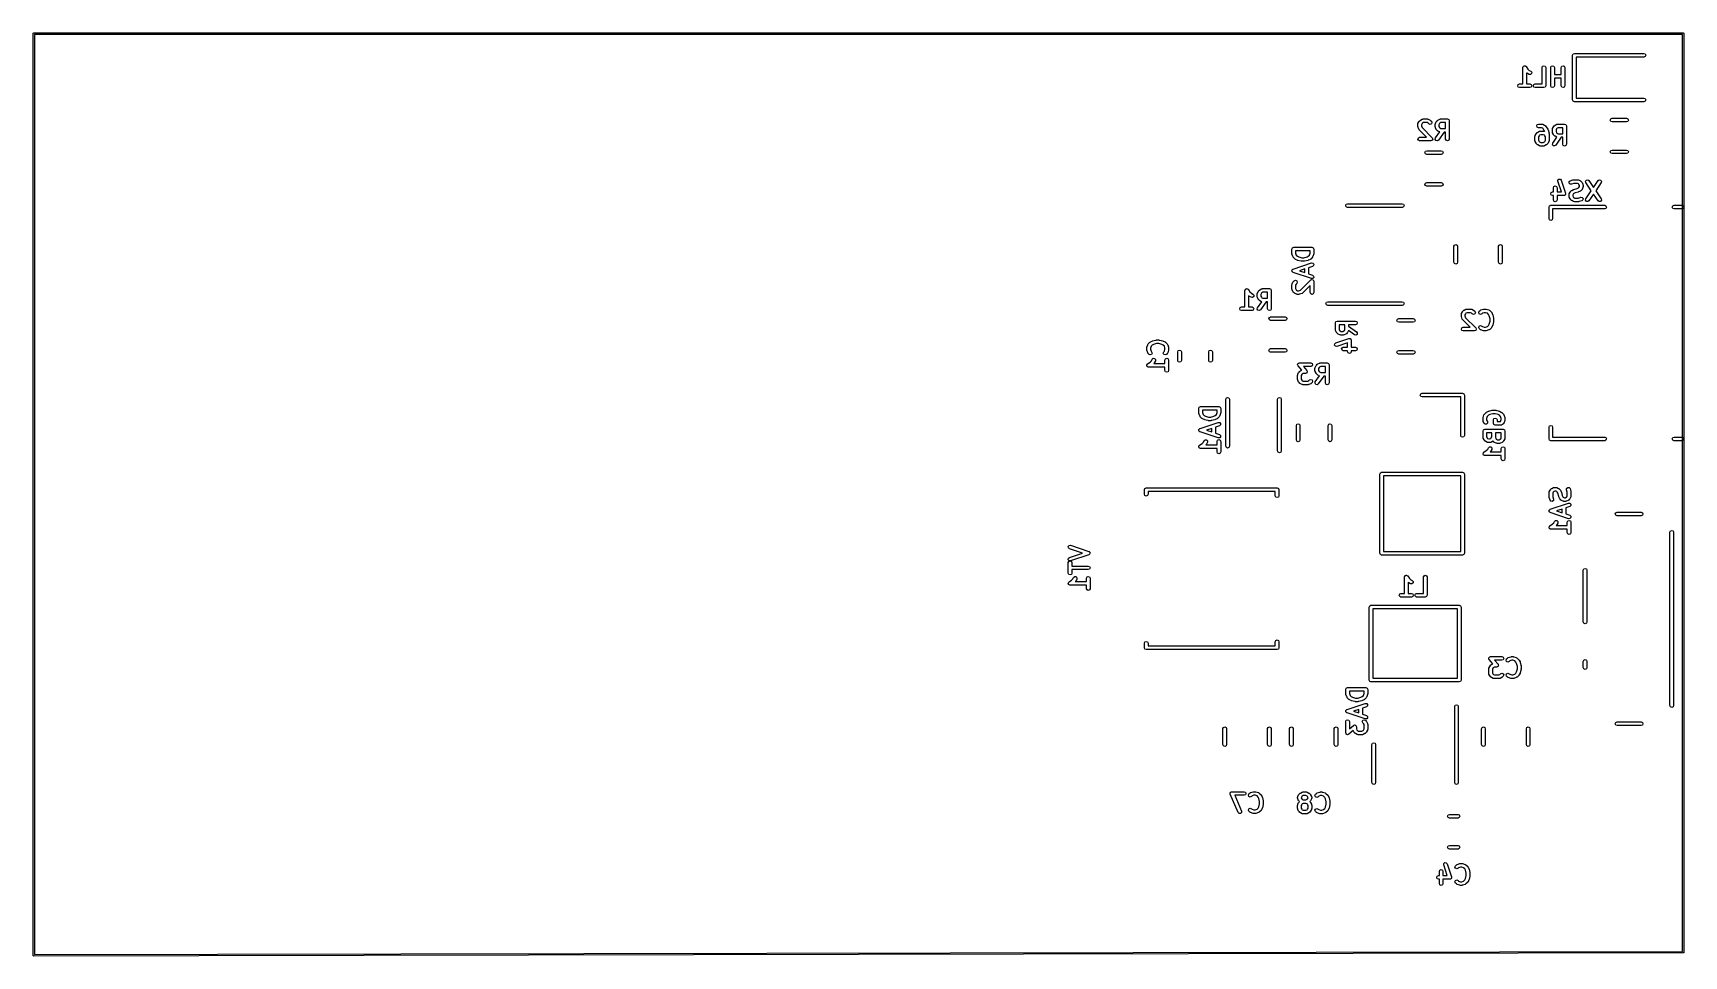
# Model space of a CAD drawing. Extents: x 54.1 to 108.3, y -71.2 to -40.8.
import ezdxf

# ---------------------------------------------------------------- set-up
doc = ezdxf.new("R2010")
doc.units = 0
doc.layers.add('BLACK', color=7, linetype='CONTINUOUS')

msp = doc.modelspace()

# ---------------------------------------------------------------- linework, layer by layer
at = {"layer": 'BLACK', "linetype": 'CONTINUOUS'}
for p, q in [((54.065, -40.87), (54.0723, -40.8523)), ((54.065, -71.17), (54.065, -40.87)), ((54.0723, -40.8523), (54.09, -40.845)), ((54.09, -40.845), (108.29, -40.845)), ((54.115, -40.895), (54.115, -71.145)), ((108.265, -40.895), (54.115, -40.895)), ((108.265, -71.045), (108.265, -40.895)), ((108.29, -40.845), (108.308, -40.8523)), ((108.308, -40.8523), (108.315, -40.87)), ((108.315, -40.87), (108.315, -71.07)), ((104.655, -41.575), (104.673, -41.5326)), ((104.655, -43.045), (104.655, -41.575)), ((104.673, -41.5326), (104.715, -41.515)), ((104.715, -41.515), (107, -41.515)), ((107, -41.635), (104.775, -41.635)), ((104.775, -41.635), (104.775, -42.985)), ((107, -41.515), (107.042, -41.5326)), ((107.042, -41.6174), (107, -41.635)), ((107.042, -41.5326), (107.06, -41.575)), ((107.06, -41.575), (107.042, -41.6174)), ((103.023, -41.9814), (103.025, -41.9757)), ((103.023, -42.5214), (103.023, -41.9814)), ((103.024, -41.9697), (103.034, -41.9551)), ((103.025, -41.9757), (103.024, -41.9697)), ((103.034, -41.9551), (103.04, -41.939)), ((103.04, -41.939), (103.046, -41.9366)), ((103.046, -41.9366), (103.05, -41.9315)), ((103.05, -41.9315), (103.067, -41.9281)), ((103.067, -41.9281), (103.083, -41.9214)), ((103.083, -41.9214), (103.089, -41.9238)), ((103.089, -41.9238), (103.095, -41.9226)), ((103.095, -41.9226), (103.109, -41.9323)), ((103.109, -41.9323), (103.125, -41.939)), ((103.125, -41.939), (103.128, -41.9447)), ((103.128, -41.9447), (103.133, -41.9481)), ((103.133, -41.9481), (103.187, -42.0289)), ((103.155, -42.1667), (103.143, -42.1549)), ((103.143, -42.1549), (103.143, -42.5214)), ((103.164, -42.1705), (103.155, -42.1667)), ((103.17, -42.1779), (103.164, -42.1705)), ((103.227, -42.2065), (103.17, -42.1779)), ((103.187, -42.0289), (103.233, -42.075)), ((103.273, -42.2098), (103.227, -42.2065)), ((103.233, -42.075), (103.281, -42.0992)), ((103.308, -42.1797), (103.273, -42.2098)), ((103.281, -42.0992), (103.311, -42.1339)), ((103.311, -42.1339), (103.308, -42.1797)), ((103.651, -41.9814), (103.669, -41.939)), ((103.651, -42.5214), (103.651, -41.9814)), ((103.669, -41.939), (103.711, -41.9214)), ((103.711, -41.9214), (103.754, -41.939)), ((103.754, -41.939), (103.771, -41.9814)), ((103.771, -41.9814), (103.771, -42.5814)), ((103.937, -41.9814), (103.955, -41.939)), ((103.937, -42.5814), (103.937, -41.9814)), ((103.955, -41.939), (103.997, -41.9214)), ((103.997, -41.9214), (104.04, -41.939)), ((104.04, -41.939), (104.057, -41.9814)), ((104.057, -41.9814), (104.057, -42.2071)), ((104.057, -42.2071), (104.28, -42.2071)), ((104.28, -41.9814), (104.298, -41.939)), ((104.28, -42.2071), (104.28, -41.9814)), ((104.298, -41.939), (104.34, -41.9214)), ((104.34, -41.9214), (104.382, -41.939)), ((104.382, -41.939), (104.4, -41.9814)), ((104.4, -41.9814), (104.4, -42.5814)), ((102.851, -42.5814), (102.869, -42.539)), ((102.869, -42.6239), (102.851, -42.5814)), ((102.869, -42.539), (102.911, -42.5214)), ((102.911, -42.6414), (102.869, -42.6239)), ((102.911, -42.5214), (103.023, -42.5214)), ((103.254, -42.6414), (102.911, -42.6414)), ((103.143, -42.5214), (103.254, -42.5214)), ((103.254, -42.5214), (103.297, -42.539)), ((103.297, -42.6239), (103.254, -42.6414)), ((103.297, -42.539), (103.314, -42.5814)), ((103.314, -42.5814), (103.297, -42.6239)), ((103.366, -42.5814), (103.383, -42.539)), ((103.383, -42.6239), (103.366, -42.5814)), ((103.383, -42.539), (103.426, -42.5214)), ((103.426, -42.6414), (103.383, -42.6239)), ((103.426, -42.5214), (103.651, -42.5214)), ((103.711, -42.6414), (103.426, -42.6414)), ((103.754, -42.6239), (103.711, -42.6414)), ((103.771, -42.5814), (103.754, -42.6239)), ((103.955, -42.6239), (103.937, -42.5814)), ((103.997, -42.6414), (103.955, -42.6239)), ((104.04, -42.6239), (103.997, -42.6414)), ((104.057, -42.5814), (104.04, -42.6239)), ((104.28, -42.3271), (104.057, -42.3271)), ((104.057, -42.3271), (104.057, -42.5814)), ((104.28, -42.5814), (104.28, -42.3271)), ((104.298, -42.6239), (104.28, -42.5814)), ((104.34, -42.6414), (104.298, -42.6239)), ((104.382, -42.6239), (104.34, -42.6414)), ((104.4, -42.5814), (104.382, -42.6239)), ((104.673, -43.0874), (104.655, -43.045)), ((104.715, -43.105), (104.673, -43.0874)), ((107, -43.105), (104.715, -43.105)), ((104.775, -42.985), (107, -42.985)), ((107, -42.985), (107.042, -43.0026)), ((107.042, -43.0874), (107, -43.105)), ((107.042, -43.0026), (107.06, -43.045)), ((107.06, -43.045), (107.042, -43.0874)), ((99.5686, -43.8457), (99.5739, -43.8328)), ((99.5686, -43.9029), (99.5686, -43.8457)), ((99.5724, -43.912), (99.5686, -43.9029)), ((99.5716, -43.9218), (99.5724, -43.912)), ((99.6002, -44.0075), (99.5716, -43.9218)), ((99.5739, -43.8328), (99.5749, -43.8189)), ((99.5749, -43.8189), (99.6035, -43.7617)), ((99.6035, -43.7617), (99.6109, -43.7553)), ((99.6109, -43.7553), (99.6147, -43.7461)), ((99.6147, -43.7461), (99.6433, -43.7176)), ((99.6433, -43.7176), (99.6524, -43.7138)), ((99.6524, -43.7138), (99.6589, -43.7063)), ((99.6589, -43.7063), (99.716, -43.6778)), ((99.7065, -43.8241), (99.6886, -43.8599)), ((99.6886, -43.8599), (99.6886, -43.8931)), ((99.6886, -43.8931), (99.7096, -43.9562)), ((99.7213, -43.8093), (99.7065, -43.8241)), ((99.716, -43.6778), (99.73, -43.6768)), ((99.757, -43.7914), (99.7213, -43.8093)), ((99.73, -43.6768), (99.7429, -43.6714)), ((99.7429, -43.6714), (99.8857, -43.6714)), ((99.8716, -43.7914), (99.757, -43.7914)), ((99.9073, -43.8093), (99.8716, -43.7914)), ((99.8857, -43.6714), (99.8986, -43.6768)), ((99.8986, -43.6768), (99.9125, -43.6778)), ((99.929, -43.831), (99.9073, -43.8093)), ((99.9125, -43.6778), (99.9697, -43.7063)), ((99.9714, -43.8486), (99.929, -43.831)), ((99.9697, -43.7063), (99.9762, -43.7138)), ((100.014, -43.831), (99.9714, -43.8486)), ((99.9762, -43.7138), (99.9853, -43.7176)), ((99.9853, -43.7176), (100.014, -43.7461)), ((100.014, -43.7461), (100.031, -43.7886)), ((100.031, -43.7886), (100.014, -43.831)), ((100.14, -43.8457), (100.145, -43.8328)), ((100.14, -43.9314), (100.14, -43.8457)), ((100.145, -43.9443), (100.14, -43.9314)), ((100.145, -43.8328), (100.146, -43.8189)), ((100.146, -43.8189), (100.175, -43.7617)), ((100.175, -43.7617), (100.182, -43.7553)), ((100.182, -43.7553), (100.186, -43.7461)), ((100.186, -43.7461), (100.215, -43.7176)), ((100.215, -43.7176), (100.224, -43.7138)), ((100.224, -43.7138), (100.23, -43.7063)), ((100.23, -43.7063), (100.287, -43.6778)), ((100.278, -43.8241), (100.26, -43.8599)), ((100.26, -43.8599), (100.26, -43.9173)), ((100.26, -43.9173), (100.278, -43.953)), ((100.293, -43.8093), (100.278, -43.8241)), ((100.287, -43.6778), (100.301, -43.6768)), ((100.328, -43.7914), (100.293, -43.8093)), ((100.301, -43.6768), (100.314, -43.6714)), ((100.314, -43.6714), (100.543, -43.6714)), ((100.483, -43.7914), (100.328, -43.7914)), ((100.483, -43.9857), (100.483, -43.7914)), ((100.543, -43.6714), (100.585, -43.689)), ((100.585, -43.689), (100.603, -43.7314)), ((100.603, -43.7314), (100.603, -44.3314)), ((103.476, -43.9014), (103.493, -43.859)), ((103.493, -43.9439), (103.476, -43.9014)), ((103.493, -43.859), (103.536, -43.8414)), ((103.536, -43.8414), (103.65, -43.8414)), ((103.65, -43.8414), (103.663, -43.8468)), ((103.663, -43.8468), (103.677, -43.8478)), ((103.677, -43.8478), (103.734, -43.8763)), ((103.734, -43.8763), (103.74, -43.8838)), ((103.74, -43.8838), (103.75, -43.8876)), ((103.75, -43.8876), (103.778, -43.9161)), ((103.778, -43.9161), (103.781, -43.9219)), ((103.781, -43.9219), (103.786, -43.9253)), ((103.786, -43.9253), (103.843, -44.011)), ((103.996, -43.9889), (104.025, -43.9317)), ((104.025, -43.9317), (104.032, -43.9253)), ((104.032, -43.9253), (104.036, -43.9161)), ((104.036, -43.9161), (104.065, -43.8876)), ((104.065, -43.8876), (104.074, -43.8838)), ((104.074, -43.8838), (104.08, -43.8763)), ((104.08, -43.8763), (104.137, -43.8478)), ((104.137, -43.8478), (104.151, -43.8468)), ((104.151, -43.8468), (104.164, -43.8414)), ((104.164, -43.8414), (104.393, -43.8414)), ((104.393, -43.8414), (104.435, -43.859)), ((104.435, -43.859), (104.453, -43.9014)), ((104.453, -43.9014), (104.453, -44.5014)), ((105.893, -43.7075), (105.91, -43.6651)), ((105.91, -43.7499), (105.893, -43.7075)), ((105.91, -43.6651), (105.953, -43.6475)), ((105.953, -43.7675), (105.91, -43.7499)), ((105.953, -43.6475), (106.427, -43.6475)), ((106.427, -43.7675), (105.953, -43.7675)), ((106.427, -43.6475), (106.47, -43.6651)), ((106.47, -43.7499), (106.427, -43.7675)), ((106.47, -43.6651), (106.487, -43.7075)), ((106.487, -43.7075), (106.47, -43.7499)), ((99.5686, -44.3314), (99.5861, -44.289)), ((99.5861, -44.3739), (99.5686, -44.3314)), ((99.5861, -44.289), (99.6286, -44.2714)), ((99.6286, -44.3914), (99.5861, -44.3739)), ((99.6094, -44.0181), (99.6002, -44.0075)), ((99.6147, -44.031), (99.6094, -44.0181)), ((99.8551, -44.2714), (99.6147, -44.031)), ((99.6286, -44.2714), (99.8551, -44.2714)), ((100, -44.3914), (99.6286, -44.3914)), ((99.7096, -43.9562), (100.042, -44.289)), ((100.042, -44.3739), (100, -44.3914)), ((100.042, -44.289), (100.06, -44.3314)), ((100.06, -44.3314), (100.042, -44.3739)), ((100.141, -44.3419), (100.151, -44.297)), ((100.166, -44.3806), (100.141, -44.3419)), ((100.146, -43.9583), (100.145, -43.9443)), ((100.175, -44.0154), (100.146, -43.9583)), ((100.151, -44.297), (100.289, -44.0995)), ((100.21, -44.3905), (100.166, -44.3806)), ((100.182, -44.0219), (100.175, -44.0154)), ((100.186, -44.031), (100.182, -44.0219)), ((100.215, -44.0596), (100.186, -44.031)), ((100.249, -44.3658), (100.21, -44.3905)), ((100.224, -44.0633), (100.215, -44.0596)), ((100.23, -44.0708), (100.224, -44.0633)), ((100.287, -44.0994), (100.23, -44.0708)), ((100.431, -44.1057), (100.249, -44.3658)), ((100.278, -43.953), (100.293, -43.9678)), ((100.289, -44.0995), (100.287, -44.0994)), ((100.293, -43.9678), (100.328, -43.9857)), ((100.328, -43.9857), (100.483, -43.9857)), ((100.483, -44.1057), (100.431, -44.1057)), ((100.483, -44.3314), (100.483, -44.1057)), ((100.5, -44.3739), (100.483, -44.3314)), ((100.543, -44.3914), (100.5, -44.3739)), ((100.585, -44.3739), (100.543, -44.3914)), ((100.603, -44.3314), (100.585, -44.3739)), ((103.419, -44.2443), (103.424, -44.2314)), ((103.419, -44.3871), (103.419, -44.2443)), ((103.424, -44.4), (103.419, -44.3871)), ((103.424, -44.2314), (103.425, -44.2175)), ((103.425, -44.414), (103.424, -44.4)), ((103.425, -44.2175), (103.453, -44.1603)), ((103.453, -44.4711), (103.425, -44.414)), ((103.453, -44.1603), (103.461, -44.1538)), ((103.461, -44.4776), (103.453, -44.4711)), ((103.461, -44.1538), (103.465, -44.1447)), ((103.465, -44.4867), (103.461, -44.4776)), ((103.465, -44.1447), (103.493, -44.1161)), ((103.536, -43.9614), (103.493, -43.9439)), ((103.493, -44.1161), (103.502, -44.1124)), ((103.502, -44.1124), (103.509, -44.1049)), ((103.509, -44.1049), (103.566, -44.0763)), ((103.636, -43.9614), (103.536, -43.9614)), ((103.556, -44.2227), (103.539, -44.2584)), ((103.539, -44.2584), (103.539, -44.373)), ((103.539, -44.373), (103.556, -44.4087)), ((103.571, -44.2079), (103.556, -44.2227)), ((103.556, -44.4087), (103.571, -44.4235)), ((103.566, -44.0763), (103.58, -44.0753)), ((103.607, -44.19), (103.571, -44.2079)), ((103.571, -44.4235), (103.607, -44.4414)), ((103.58, -44.0753), (103.593, -44.07)), ((103.593, -44.07), (103.707, -44.07)), ((103.693, -44.19), (103.607, -44.19)), ((103.607, -44.4414), (103.693, -44.4414)), ((103.672, -43.9793), (103.636, -43.9614)), ((103.689, -43.9968), (103.672, -43.9793)), ((103.737, -44.0689), (103.689, -43.9968)), ((103.729, -44.2079), (103.693, -44.19)), ((103.693, -44.4414), (103.729, -44.4235)), ((103.707, -44.07), (103.72, -44.0753)), ((103.72, -44.0753), (103.734, -44.0763)), ((103.744, -44.2227), (103.729, -44.2079)), ((103.729, -44.4235), (103.744, -44.4087)), ((103.734, -44.0763), (103.74, -44.0792)), ((103.74, -44.0792), (103.737, -44.0689)), ((103.761, -44.2584), (103.744, -44.2227)), ((103.744, -44.4087), (103.761, -44.373)), ((103.761, -44.373), (103.761, -44.2584)), ((103.839, -44.4776), (103.835, -44.4867)), ((103.847, -44.4711), (103.839, -44.4776)), ((103.843, -44.011), (103.845, -44.0213)), ((103.845, -44.0213), (103.851, -44.0297)), ((103.875, -44.414), (103.847, -44.4711)), ((103.851, -44.0297), (103.88, -44.144)), ((103.876, -44.4), (103.875, -44.414)), ((103.881, -44.3871), (103.876, -44.4)), ((103.88, -44.144), (103.879, -44.1515)), ((103.879, -44.1515), (103.881, -44.1586)), ((103.881, -44.1586), (103.881, -44.3871)), ((103.99, -44.0157), (103.995, -44.0028)), ((103.99, -44.1014), (103.99, -44.0157)), ((103.995, -44.1143), (103.99, -44.1014)), ((103.991, -44.5119), (104.001, -44.467)), ((103.995, -44.0028), (103.996, -43.9889)), ((103.996, -44.1283), (103.995, -44.1143)), ((104.025, -44.1854), (103.996, -44.1283)), ((104.001, -44.467), (104.139, -44.2695)), ((104.032, -44.1919), (104.025, -44.1854)), ((104.036, -44.201), (104.032, -44.1919)), ((104.065, -44.2296), (104.036, -44.201)), ((104.074, -44.2333), (104.065, -44.2296)), ((104.08, -44.2408), (104.074, -44.2333)), ((104.137, -44.2694), (104.08, -44.2408)), ((104.281, -44.2757), (104.099, -44.5358)), ((104.128, -43.9941), (104.11, -44.0299)), ((104.11, -44.0299), (104.11, -44.0873)), ((104.11, -44.0873), (104.128, -44.123)), ((104.143, -43.9793), (104.128, -43.9941)), ((104.128, -44.123), (104.143, -44.1378)), ((104.139, -44.2695), (104.137, -44.2694)), ((104.178, -43.9614), (104.143, -43.9793)), ((104.143, -44.1378), (104.178, -44.1557)), ((104.333, -43.9614), (104.178, -43.9614)), ((104.178, -44.1557), (104.333, -44.1557)), ((104.333, -44.2757), (104.281, -44.2757)), ((104.333, -44.1557), (104.333, -43.9614)), ((104.333, -44.5014), (104.333, -44.2757)), ((99.8027, -44.7775), (99.8203, -44.7351)), ((99.8203, -44.8199), (99.8027, -44.7775)), ((99.8203, -44.7351), (99.8627, -44.7175)), ((99.8627, -44.8375), (99.8203, -44.8199)), ((99.8627, -44.7175), (100.337, -44.7175)), ((100.337, -44.8375), (99.8627, -44.8375)), ((100.337, -44.7175), (100.38, -44.7351)), ((100.38, -44.8199), (100.337, -44.8375)), ((100.38, -44.7351), (100.397, -44.7775)), ((100.397, -44.7775), (100.38, -44.8199)), ((103.493, -44.5153), (103.465, -44.4867)), ((103.502, -44.5191), (103.493, -44.5153)), ((103.509, -44.5265), (103.502, -44.5191)), ((103.566, -44.5551), (103.509, -44.5265)), ((103.58, -44.5561), (103.566, -44.5551)), ((103.593, -44.5614), (103.58, -44.5561)), ((103.707, -44.5614), (103.593, -44.5614)), ((103.72, -44.5561), (103.707, -44.5614)), ((103.734, -44.5551), (103.72, -44.5561)), ((103.791, -44.5265), (103.734, -44.5551)), ((103.798, -44.5191), (103.791, -44.5265)), ((103.807, -44.5153), (103.798, -44.5191)), ((103.835, -44.4867), (103.807, -44.5153)), ((104.016, -44.5506), (103.991, -44.5119)), ((104.06, -44.5605), (104.016, -44.5506)), ((104.099, -44.5358), (104.06, -44.5605)), ((104.35, -44.5439), (104.333, -44.5014)), ((104.393, -44.5614), (104.35, -44.5439)), ((104.435, -44.5439), (104.393, -44.5614)), ((104.453, -44.5014), (104.435, -44.5439)), ((105.893, -44.7525), (105.91, -44.7101)), ((105.91, -44.7949), (105.893, -44.7525)), ((105.91, -44.7101), (105.953, -44.6925)), ((105.953, -44.8125), (105.91, -44.7949)), ((105.953, -44.6925), (106.427, -44.6925)), ((106.427, -44.8125), (105.953, -44.8125)), ((106.427, -44.6925), (106.47, -44.7101)), ((106.47, -44.7949), (106.427, -44.8125)), ((106.47, -44.7101), (106.487, -44.7525)), ((106.487, -44.7525), (106.47, -44.7949)), ((99.8027, -45.8225), (99.8203, -45.7801)), ((99.8203, -45.8649), (99.8027, -45.8225)), ((99.8203, -45.7801), (99.8627, -45.7625)), ((99.8627, -45.8825), (99.8203, -45.8649)), ((99.8627, -45.7625), (100.337, -45.7625)), ((100.337, -45.8825), (99.8627, -45.8825)), ((100.337, -45.7625), (100.38, -45.7801)), ((100.38, -45.8649), (100.337, -45.8825)), ((100.38, -45.7801), (100.397, -45.8225)), ((100.397, -45.8225), (100.38, -45.8649)), ((103.939, -46.1314), (103.956, -46.089)), ((103.956, -46.089), (103.999, -46.0714)), ((103.999, -46.0714), (104.024, -46.0714)), ((104.024, -45.9314), (104.042, -45.889)), ((104.024, -46.0714), (104.024, -45.9314)), ((104.042, -45.889), (104.084, -45.8714)), ((104.084, -45.8714), (104.127, -45.889)), ((104.127, -45.889), (104.144, -45.9314)), ((104.144, -45.9314), (104.144, -46.0714)), ((104.144, -46.0714), (104.287, -46.0714)), ((104.17, -45.7218), (104.173, -45.676)), ((104.287, -46.0714), (104.17, -45.7218)), ((104.173, -45.676), (104.208, -45.6459)), ((104.208, -45.6459), (104.254, -45.6492)), ((104.254, -45.6492), (104.284, -45.6839)), ((104.284, -45.6839), (104.427, -46.1125)), ((104.427, -46.1125), (104.426, -46.1223)), ((104.542, -45.779), (104.545, -45.7332)), ((104.572, -45.8137), (104.542, -45.779)), ((104.545, -45.7332), (104.58, -45.7031)), ((104.545, -46.1332), (104.573, -46.076)), ((104.618, -45.8169), (104.572, -45.8137)), ((104.573, -46.076), (104.581, -46.0696)), ((104.58, -45.7031), (104.665, -45.6745)), ((104.581, -46.0696), (104.585, -46.0604)), ((104.585, -46.0604), (104.613, -46.0319)), ((104.613, -46.0319), (104.622, -46.0281)), ((104.694, -45.7914), (104.618, -45.8169)), ((104.622, -46.0281), (104.629, -46.0206)), ((104.629, -46.0206), (104.686, -45.992)), ((104.665, -45.6745), (104.675, -45.6752)), ((104.675, -45.6752), (104.684, -45.6714)), ((104.684, -45.6714), (104.827, -45.6714)), ((104.686, -45.992), (104.693, -45.9916)), ((104.734, -46.1023), (104.691, -46.1236)), ((104.693, -45.9916), (104.698, -45.9875)), ((104.813, -45.7914), (104.694, -45.7914)), ((104.698, -45.9875), (104.806, -45.9605)), ((104.842, -46.0754), (104.734, -46.1023)), ((104.806, -45.9605), (104.849, -45.9393)), ((104.849, -45.8093), (104.813, -45.7914)), ((104.827, -45.6714), (104.84, -45.6768)), ((104.84, -45.6768), (104.854, -45.6778)), ((104.847, -46.0713), (104.842, -46.0754)), ((104.854, -46.0708), (104.847, -46.0713)), ((104.864, -45.8241), (104.849, -45.8093)), ((104.849, -45.9393), (104.864, -45.9245)), ((104.854, -45.6778), (104.911, -45.7063)), ((104.911, -46.0422), (104.854, -46.0708)), ((104.881, -45.8599), (104.864, -45.8241)), ((104.864, -45.9245), (104.881, -45.8887)), ((104.881, -45.8887), (104.881, -45.8599)), ((104.911, -45.7063), (104.918, -45.7138)), ((104.918, -46.0348), (104.911, -46.0422)), ((104.918, -45.7138), (104.927, -45.7176)), ((104.927, -46.031), (104.918, -46.0348)), ((104.927, -45.7176), (104.955, -45.7461)), ((104.955, -46.0024), (104.927, -46.031)), ((104.955, -45.7461), (104.959, -45.7553)), ((104.959, -45.9933), (104.955, -46.0024)), ((104.959, -45.7553), (104.967, -45.7617)), ((104.967, -45.9868), (104.959, -45.9933)), ((104.967, -45.7617), (104.995, -45.8189)), ((104.995, -45.9297), (104.967, -45.9868)), ((104.995, -45.8189), (104.996, -45.8328)), ((104.996, -45.9158), (104.995, -45.9297)), ((104.996, -45.8328), (105.001, -45.8457)), ((105.001, -45.9029), (104.996, -45.9158)), ((105.001, -45.8457), (105.001, -45.9029)), ((105.083, -45.7197), (105.108, -45.6815)), ((105.092, -45.7647), (105.083, -45.7197)), ((105.269, -46.0314), (105.092, -45.7647)), ((105.092, -46.2981), (105.269, -46.0314)), ((105.108, -45.6815), (105.153, -45.6726)), ((105.153, -45.6726), (105.191, -45.6981)), ((105.191, -45.6981), (105.341, -45.9233)), ((105.341, -45.9233), (105.492, -45.6981)), ((105.591, -45.7647), (105.414, -46.0314)), ((105.414, -46.0314), (105.591, -46.2981)), ((105.492, -45.6981), (105.53, -45.6726)), ((105.53, -45.6726), (105.575, -45.6815)), ((105.575, -45.6815), (105.6, -45.7197)), ((105.6, -45.7197), (105.591, -45.7647)), ((97.2, -46.52), (97.2176, -46.4776)), ((97.2176, -46.5624), (97.2, -46.52)), ((97.2176, -46.4776), (97.26, -46.46)), ((97.26, -46.58), (97.2176, -46.5624)), ((97.26, -46.46), (99.06, -46.46)), ((99.06, -46.58), (97.26, -46.58)), ((99.06, -46.46), (99.1024, -46.4776)), ((99.1024, -46.5624), (99.06, -46.58)), ((99.1024, -46.4776), (99.12, -46.52)), ((99.12, -46.52), (99.1024, -46.5624)), ((103.88, -46.57), (103.898, -46.5276)), ((103.88, -46.95), (103.88, -46.57)), ((103.898, -46.5276), (103.94, -46.51)), ((103.956, -46.1739), (103.939, -46.1314)), ((103.94, -46.51), (105.71, -46.51)), ((103.999, -46.1914), (103.956, -46.1739)), ((104.024, -46.1914), (103.999, -46.1914)), ((105.71, -46.63), (104, -46.63)), ((104, -46.63), (104, -46.95)), ((104.024, -46.3314), (104.024, -46.1914)), ((104.042, -46.3739), (104.024, -46.3314)), ((104.084, -46.3914), (104.042, -46.3739)), ((104.127, -46.3739), (104.084, -46.3914)), ((104.144, -46.3314), (104.127, -46.3739)), ((104.37, -46.1914), (104.144, -46.1914)), ((104.144, -46.1914), (104.144, -46.3314)), ((104.379, -46.1876), (104.37, -46.1914)), ((104.389, -46.1883), (104.379, -46.1876)), ((104.4, -46.1792), (104.389, -46.1883)), ((104.412, -46.1739), (104.4, -46.1792)), ((104.416, -46.1647), (104.412, -46.1739)), ((104.424, -46.1583), (104.416, -46.1647)), ((104.425, -46.1443), (104.424, -46.1583)), ((104.43, -46.1314), (104.425, -46.1443)), ((104.426, -46.1223), (104.43, -46.1314)), ((104.539, -46.16), (104.544, -46.1471)), ((104.539, -46.2171), (104.539, -46.16)), ((104.544, -46.23), (104.539, -46.2171)), ((104.544, -46.1471), (104.545, -46.1332)), ((104.545, -46.244), (104.544, -46.23)), ((104.573, -46.3011), (104.545, -46.244)), ((104.581, -46.3076), (104.573, -46.3011)), ((104.585, -46.3167), (104.581, -46.3076)), ((104.613, -46.3453), (104.585, -46.3167)), ((104.622, -46.3491), (104.613, -46.3453)), ((104.629, -46.3565), (104.622, -46.3491)), ((104.686, -46.3851), (104.629, -46.3565)), ((104.676, -46.1384), (104.659, -46.1742)), ((104.659, -46.1742), (104.659, -46.203)), ((104.659, -46.203), (104.676, -46.2387)), ((104.691, -46.1236), (104.676, -46.1384)), ((104.676, -46.2387), (104.691, -46.2535)), ((104.7, -46.3861), (104.686, -46.3851)), ((104.691, -46.2535), (104.727, -46.2714)), ((104.713, -46.3914), (104.7, -46.3861)), ((104.856, -46.3914), (104.713, -46.3914)), ((104.727, -46.2714), (104.846, -46.2714)), ((104.846, -46.2714), (104.922, -46.2459)), ((104.865, -46.3876), (104.856, -46.3914)), ((104.875, -46.3883), (104.865, -46.3876)), ((104.96, -46.3598), (104.875, -46.3883)), ((104.922, -46.2459), (104.968, -46.2492)), ((104.995, -46.3297), (104.96, -46.3598)), ((104.968, -46.2492), (104.998, -46.2839)), ((104.998, -46.2839), (104.995, -46.3297)), ((105.083, -46.3432), (105.092, -46.2981)), ((105.108, -46.3814), (105.083, -46.3432)), ((105.153, -46.3903), (105.108, -46.3814)), ((105.191, -46.3647), (105.153, -46.3903)), ((105.341, -46.1396), (105.191, -46.3647)), ((105.492, -46.3647), (105.341, -46.1396)), ((105.53, -46.3903), (105.492, -46.3647)), ((105.575, -46.3814), (105.53, -46.3903)), ((105.6, -46.3432), (105.575, -46.3814)), ((105.591, -46.2981), (105.6, -46.3432)), ((105.71, -46.51), (105.752, -46.5276)), ((105.752, -46.6124), (105.71, -46.63)), ((105.752, -46.5276), (105.77, -46.57)), ((105.77, -46.57), (105.752, -46.6124)), ((107.93, -46.57), (107.948, -46.5276)), ((107.948, -46.6124), (107.93, -46.57)), ((107.948, -46.5276), (107.99, -46.51)), ((107.99, -46.63), (107.948, -46.6124)), ((107.99, -46.51), (108.25, -46.51)), ((108.25, -46.63), (107.99, -46.63)), ((108.25, -46.51), (108.292, -46.5276)), ((108.292, -46.6124), (108.25, -46.63)), ((108.292, -46.5276), (108.31, -46.57)), ((108.31, -46.57), (108.292, -46.6124)), ((103.898, -46.9924), (103.88, -46.95)), ((103.94, -47.01), (103.898, -46.9924)), ((103.982, -46.9924), (103.94, -47.01)), ((104, -46.95), (103.982, -46.9924)), ((95.4314, -47.95), (95.449, -47.9076)), ((95.4314, -48.0929), (95.4314, -47.95)), ((95.4352, -48.102), (95.4314, -48.0929)), ((95.4345, -48.1118), (95.4352, -48.102)), ((95.4631, -48.1975), (95.4345, -48.1118)), ((95.449, -47.9076), (95.4914, -47.89)), ((95.4722, -48.2081), (95.4631, -48.1975)), ((95.4776, -48.221), (95.4722, -48.2081)), ((95.5347, -48.2781), (95.4776, -48.221)), ((95.4914, -47.89), (96.0914, -47.89)), ((95.5438, -48.2819), (95.5347, -48.2781)), ((95.5503, -48.2894), (95.5438, -48.2819)), ((95.5514, -48.01), (95.5514, -48.0831)), ((96.0314, -48.01), (95.5514, -48.01)), ((95.5514, -48.0831), (95.5724, -48.1462)), ((95.5724, -48.1462), (95.6127, -48.1864)), ((95.6127, -48.1864), (95.6552, -48.2077)), ((95.6552, -48.2077), (95.756, -48.2329)), ((95.756, -48.2329), (95.8269, -48.2329)), ((95.8269, -48.2329), (95.9276, -48.2077)), ((95.9276, -48.2077), (95.9702, -48.1864)), ((95.9702, -48.1864), (96.0104, -48.1462)), ((96.0104, -48.1462), (96.0314, -48.0831)), ((96.0314, -48.0831), (96.0314, -48.01)), ((96.039, -48.2819), (96.0325, -48.2894)), ((96.0481, -48.2781), (96.039, -48.2819)), ((96.1053, -48.221), (96.0481, -48.2781)), ((96.0914, -47.89), (96.1339, -47.9076)), ((96.1106, -48.2081), (96.1053, -48.221)), ((96.1198, -48.1975), (96.1106, -48.2081)), ((96.1483, -48.1118), (96.1198, -48.1975)), ((96.1339, -47.9076), (96.1514, -47.95)), ((96.1514, -48.0929), (96.1476, -48.102)), ((96.1476, -48.102), (96.1483, -48.1118)), ((96.1514, -47.95), (96.1514, -48.0929)), ((100.755, -47.8587), (100.773, -47.8163)), ((100.755, -48.3813), (100.755, -47.8587)), ((100.773, -47.8163), (100.815, -47.7987)), ((100.815, -47.7987), (100.857, -47.8163)), ((100.857, -47.8163), (100.875, -47.8587)), ((100.875, -47.8587), (100.875, -48.3813)), ((102.225, -47.8587), (102.243, -47.8163)), ((102.225, -48.3813), (102.225, -47.8587)), ((102.243, -47.8163), (102.285, -47.7987)), ((102.285, -47.7987), (102.327, -47.8163)), ((102.327, -47.8163), (102.345, -47.8587)), ((102.345, -47.8587), (102.345, -48.3813)), ((95.4345, -48.6453), (95.4374, -48.6419)), ((95.4359, -48.6643), (95.4345, -48.6453)), ((95.4345, -48.6833), (95.4359, -48.6643)), ((95.4374, -48.6866), (95.4345, -48.6833)), ((95.4374, -48.6419), (95.4378, -48.6375)), ((95.4378, -48.6911), (95.4374, -48.6866)), ((95.4378, -48.6375), (95.4521, -48.625)), ((95.4521, -48.7036), (95.4378, -48.6911)), ((95.4521, -48.625), (95.4646, -48.6106)), ((95.4646, -48.7179), (95.4521, -48.7036)), ((95.4646, -48.6106), (95.4691, -48.6103)), ((95.4691, -48.7183), (95.4646, -48.7179)), ((95.4691, -48.6103), (95.4725, -48.6074)), ((95.4725, -48.7212), (95.4691, -48.7183)), ((95.4725, -48.6074), (96.0725, -48.4074)), ((96.0725, -48.9212), (95.4725, -48.7212)), ((95.6075, -48.318), (95.5503, -48.2894)), ((95.6143, -48.3184), (95.6075, -48.318)), ((95.6197, -48.3225), (95.6143, -48.3184)), ((95.734, -48.3511), (95.6197, -48.3225)), ((95.86, -48.6047), (95.6812, -48.6643)), ((95.6812, -48.6643), (95.86, -48.7239)), ((95.7415, -48.3499), (95.734, -48.3511)), ((95.7486, -48.3529), (95.7415, -48.3499)), ((95.8343, -48.3529), (95.7486, -48.3529)), ((95.8413, -48.3499), (95.8343, -48.3529)), ((95.8488, -48.3511), (95.8413, -48.3499)), ((95.9631, -48.3225), (95.8488, -48.3511)), ((95.86, -48.7239), (95.86, -48.6047)), ((95.9686, -48.3184), (95.9631, -48.3225)), ((95.9754, -48.318), (95.9686, -48.3184)), ((96.0325, -48.2894), (95.9754, -48.318)), ((96.1104, -48.5212), (95.98, -48.5647)), ((95.98, -48.5647), (95.98, -48.7639)), ((95.98, -48.7639), (96.1104, -48.8074)), ((96.0725, -48.4074), (96.1183, -48.4106)), ((96.1451, -48.4911), (96.1104, -48.5212)), ((96.1104, -48.8074), (96.1451, -48.8375)), ((96.1183, -48.4106), (96.1483, -48.4453)), ((96.1483, -48.4453), (96.1451, -48.4911)), ((100.773, -48.4237), (100.755, -48.3813)), ((100.815, -48.4413), (100.773, -48.4237)), ((100.857, -48.4237), (100.815, -48.4413)), ((100.875, -48.3813), (100.857, -48.4237)), ((102.243, -48.4237), (102.225, -48.3813)), ((102.285, -48.4413), (102.243, -48.4237)), ((102.327, -48.4237), (102.285, -48.4413)), ((102.345, -48.3813), (102.327, -48.4237)), ((93.89, -49.3114), (93.8924, -49.3057)), ((93.89, -49.8514), (93.89, -49.3114)), ((93.8912, -49.2997), (93.9009, -49.2851)), ((93.8924, -49.3057), (93.8912, -49.2997)), ((93.9009, -49.2851), (93.9076, -49.269)), ((93.9076, -49.269), (93.9133, -49.2666)), ((93.9133, -49.2666), (93.9167, -49.2615)), ((93.9167, -49.2615), (93.9339, -49.2581)), ((93.9339, -49.2581), (93.95, -49.2514)), ((93.95, -49.2514), (93.9557, -49.2538)), ((93.9557, -49.2538), (93.9618, -49.2526)), ((93.9618, -49.2526), (93.9763, -49.2623)), ((93.9763, -49.2623), (93.9924, -49.269)), ((93.9924, -49.269), (93.9948, -49.2747)), ((93.9948, -49.2747), (93.9999, -49.2781)), ((93.9999, -49.2781), (94.0538, -49.3589)), ((94.0538, -49.3589), (94.0998, -49.405)), ((94.2963, -49.3989), (94.3249, -49.3417)), ((94.3249, -49.3417), (94.3324, -49.3353)), ((94.3324, -49.3353), (94.3361, -49.3261)), ((94.3361, -49.3261), (94.3647, -49.2976)), ((94.3647, -49.2976), (94.3738, -49.2938)), ((94.3738, -49.2938), (94.3803, -49.2863)), ((94.3803, -49.2863), (94.4375, -49.2578)), ((94.4375, -49.2578), (94.4514, -49.2568)), ((94.4514, -49.2568), (94.4643, -49.2514)), ((94.4643, -49.2514), (94.6929, -49.2514)), ((94.6929, -49.2514), (94.7353, -49.269)), ((94.7353, -49.269), (94.7529, -49.3114)), ((94.7529, -49.3114), (94.7529, -49.9114)), ((95.4314, -49.1214), (95.4368, -49.1085)), ((95.4314, -49.2643), (95.4314, -49.1214)), ((95.4368, -49.2772), (95.4314, -49.2643)), ((95.4368, -49.1085), (95.4378, -49.0946)), ((95.4378, -49.2911), (95.4368, -49.2772)), ((95.4378, -49.0946), (95.4663, -49.0375)), ((95.4663, -49.3483), (95.4378, -49.2911)), ((95.4663, -49.0375), (95.4738, -49.031)), ((95.4738, -49.3547), (95.4663, -49.3483)), ((95.4738, -49.031), (95.4776, -49.0219)), ((95.4776, -49.3639), (95.4738, -49.3547)), ((95.4776, -49.0219), (95.5061, -48.9933)), ((95.5061, -49.3924), (95.4776, -49.3639)), ((95.5061, -48.9933), (95.5486, -48.9757)), ((95.5486, -48.9757), (95.591, -48.9933)), ((95.5693, -49.0998), (95.5514, -49.1356)), ((95.5514, -49.1356), (95.5514, -49.2501)), ((95.5514, -49.2501), (95.5693, -49.2859)), ((95.591, -49.0781), (95.5693, -49.0998)), ((95.5693, -49.2859), (95.5841, -49.3007)), ((95.5841, -49.3007), (95.6199, -49.3186)), ((95.591, -48.9933), (95.6086, -49.0357)), ((95.6086, -49.0357), (95.591, -49.0781)), ((95.6199, -49.3186), (95.6531, -49.3186)), ((95.6531, -49.3186), (95.7162, -49.2976)), ((95.7162, -49.2976), (96.049, -48.9647)), ((96.0314, -49.152), (95.791, -49.3924)), ((96.0314, -49.3786), (96.0314, -49.152)), ((96.049, -48.9647), (96.0914, -48.9471)), ((96.1183, -48.9179), (96.0725, -48.9212)), ((96.0914, -48.9471), (96.1339, -48.9647)), ((96.1483, -48.8833), (96.1183, -48.9179)), ((96.1339, -48.9647), (96.1514, -49.0071)), ((96.1451, -48.8375), (96.1483, -48.8833)), ((96.1514, -49.0071), (96.1514, -49.3786)), ((93.7186, -49.9114), (93.7361, -49.869)), ((93.7361, -49.869), (93.7786, -49.8514)), ((93.7786, -49.8514), (93.89, -49.8514)), ((94.0219, -49.4967), (94.01, -49.4849)), ((94.01, -49.4849), (94.01, -49.8514)), ((94.01, -49.8514), (94.1214, -49.8514)), ((94.031, -49.5005), (94.0219, -49.4967)), ((94.0375, -49.508), (94.031, -49.5005)), ((94.0946, -49.5365), (94.0375, -49.508)), ((94.1404, -49.5398), (94.0946, -49.5365)), ((94.0998, -49.405), (94.1483, -49.4292)), ((94.1214, -49.8514), (94.1639, -49.869)), ((94.1751, -49.5097), (94.1404, -49.5398)), ((94.1483, -49.4292), (94.1783, -49.4639)), ((94.1639, -49.869), (94.1814, -49.9114)), ((94.1783, -49.4639), (94.1751, -49.5097)), ((94.29, -49.4257), (94.2953, -49.4128)), ((94.29, -49.5114), (94.29, -49.4257)), ((94.2953, -49.5243), (94.29, -49.5114)), ((94.2909, -49.9219), (94.3008, -49.877)), ((94.2953, -49.4128), (94.2963, -49.3989)), ((94.2963, -49.5383), (94.2953, -49.5243)), ((94.3249, -49.5954), (94.2963, -49.5383)), ((94.3008, -49.877), (94.4391, -49.6795)), ((94.3324, -49.6019), (94.3249, -49.5954)), ((94.3361, -49.611), (94.3324, -49.6019)), ((94.3647, -49.6396), (94.3361, -49.611)), ((94.3738, -49.6433), (94.3647, -49.6396)), ((94.3803, -49.6508), (94.3738, -49.6433)), ((94.4375, -49.6794), (94.3803, -49.6508)), ((94.5812, -49.6857), (94.3992, -49.9458)), ((94.4279, -49.4041), (94.41, -49.4399)), ((94.41, -49.4399), (94.41, -49.4973)), ((94.41, -49.4973), (94.4279, -49.533)), ((94.4427, -49.3893), (94.4279, -49.4041)), ((94.4279, -49.533), (94.4427, -49.5478)), ((94.4391, -49.6795), (94.4375, -49.6794)), ((94.4784, -49.3714), (94.4427, -49.3893)), ((94.4427, -49.5478), (94.4784, -49.5657)), ((94.6329, -49.3714), (94.4784, -49.3714)), ((94.4784, -49.5657), (94.6329, -49.5657)), ((94.6329, -49.6857), (94.5812, -49.6857)), ((94.6329, -49.5657), (94.6329, -49.3714)), ((94.6329, -49.9114), (94.6329, -49.6857)), ((95.5153, -49.3962), (95.5061, -49.3924)), ((95.5217, -49.4037), (95.5153, -49.3962)), ((95.5789, -49.4322), (95.5217, -49.4037)), ((95.5928, -49.4332), (95.5789, -49.4322)), ((95.6057, -49.4386), (95.5928, -49.4332)), ((95.6629, -49.4386), (95.6057, -49.4386)), ((95.672, -49.4348), (95.6629, -49.4386)), ((95.6818, -49.4355), (95.672, -49.4348)), ((95.7675, -49.4069), (95.6818, -49.4355)), ((95.7781, -49.3978), (95.7675, -49.4069)), ((95.791, -49.3924), (95.7781, -49.3978)), ((96.049, -49.421), (96.0314, -49.3786)), ((96.0914, -49.4386), (96.049, -49.421)), ((96.1339, -49.421), (96.0914, -49.4386)), ((96.1514, -49.3786), (96.1339, -49.421)), ((96.55, -49.74), (96.5676, -49.6976)), ((96.5676, -49.7824), (96.55, -49.74)), ((96.5676, -49.6976), (96.61, -49.68)), ((96.61, -49.8), (96.5676, -49.7824)), ((96.61, -49.68), (99.06, -49.68)), ((99.06, -49.8), (96.61, -49.8)), ((99.06, -49.68), (99.1024, -49.6976)), ((99.1024, -49.7824), (99.06, -49.8)), ((99.1024, -49.6976), (99.12, -49.74)), ((99.12, -49.74), (99.1024, -49.7824)), ((93.7361, -49.9539), (93.7186, -49.9114)), ((93.7786, -49.9714), (93.7361, -49.9539)), ((94.1214, -49.9714), (93.7786, -49.9714)), ((94.1639, -49.9539), (94.1214, -49.9714)), ((94.1814, -49.9114), (94.1639, -49.9539)), ((94.3156, -49.9606), (94.2909, -49.9219)), ((94.3604, -49.9705), (94.3156, -49.9606)), ((94.3992, -49.9458), (94.3604, -49.9705)), ((94.6504, -49.9539), (94.6329, -49.9114)), ((94.6929, -49.9714), (94.6504, -49.9539)), ((94.6727, -50.2375), (94.6903, -50.1951)), ((94.6903, -50.2799), (94.6727, -50.2375)), ((94.6903, -50.1951), (94.7327, -50.1775)), ((94.7327, -50.2975), (94.6903, -50.2799)), ((94.7353, -49.9539), (94.6929, -49.9714)), ((94.7327, -50.1775), (95.2073, -50.1775)), ((95.2073, -50.2975), (94.7327, -50.2975)), ((94.7529, -49.9114), (94.7353, -49.9539)), ((95.2073, -50.1775), (95.2497, -50.1951)), ((95.2497, -50.2799), (95.2073, -50.2975)), ((95.2497, -50.1951), (95.2673, -50.2375)), ((95.2673, -50.2375), (95.2497, -50.2799)), ((96.8614, -50.3771), (96.879, -50.3347)), ((96.8614, -50.6057), (96.8614, -50.3771)), ((96.879, -50.3347), (96.9214, -50.3171)), ((96.9214, -50.3171), (97.5214, -50.3171)), ((96.9814, -50.4371), (96.9814, -50.5916)), ((97.1757, -50.4371), (96.9814, -50.4371)), ((97.1757, -50.5916), (97.1757, -50.4371)), ((97.5214, -50.4371), (97.2957, -50.4371)), ((97.2957, -50.4371), (97.2957, -50.4888)), ((97.5214, -50.3171), (97.5639, -50.3347)), ((97.5639, -50.4196), (97.5214, -50.4371)), ((97.5639, -50.3347), (97.5814, -50.3771)), ((97.5814, -50.3771), (97.5639, -50.4196)), ((98.8827, -50.2975), (98.9003, -50.2551)), ((98.9003, -50.3399), (98.8827, -50.2975)), ((98.9003, -50.2551), (98.9427, -50.2375)), ((98.9427, -50.3575), (98.9003, -50.3399)), ((98.9427, -50.2375), (99.4173, -50.2375)), ((99.4173, -50.3575), (98.9427, -50.3575)), ((99.4173, -50.2375), (99.4597, -50.2551)), ((99.4597, -50.3399), (99.4173, -50.3575)), ((99.4597, -50.2551), (99.4773, -50.2975)), ((99.4773, -50.2975), (99.4597, -50.3399)), ((100.999, -50.0957), (101.004, -50.0828)), ((100.999, -50.1529), (100.999, -50.0957)), ((101.002, -50.162), (100.999, -50.1529)), ((101.002, -50.1718), (101.002, -50.162)), ((101.03, -50.2575), (101.002, -50.1718)), ((101.004, -50.0828), (101.005, -50.0689)), ((101.005, -50.0689), (101.033, -50.0117)), ((101.039, -50.2681), (101.03, -50.2575)), ((101.033, -50.0117), (101.041, -50.0053)), ((101.045, -50.281), (101.039, -50.2681)), ((101.041, -50.0053), (101.045, -49.9961)), ((101.045, -49.9961), (101.073, -49.9676)), ((101.285, -50.5214), (101.045, -50.281)), ((101.073, -49.9676), (101.082, -49.9638)), ((101.082, -49.9638), (101.089, -49.9563)), ((101.089, -49.9563), (101.146, -49.9278)), ((101.136, -50.0741), (101.119, -50.1099)), ((101.119, -50.1099), (101.119, -50.1431)), ((101.119, -50.1431), (101.14, -50.2062)), ((101.151, -50.0593), (101.136, -50.0741)), ((101.14, -50.2062), (101.472, -50.539)), ((101.146, -49.9278), (101.16, -49.9268)), ((101.187, -50.0414), (101.151, -50.0593)), ((101.16, -49.9268), (101.173, -49.9214)), ((101.173, -49.9214), (101.316, -49.9214)), ((101.302, -50.0414), (101.187, -50.0414)), ((101.337, -50.0593), (101.302, -50.0414)), ((101.316, -49.9214), (101.329, -49.9268)), ((101.329, -49.9268), (101.343, -49.9278)), ((101.359, -50.081), (101.337, -50.0593)), ((101.343, -49.9278), (101.4, -49.9563)), ((101.401, -50.0986), (101.359, -50.081)), ((101.4, -49.9563), (101.406, -49.9638)), ((101.444, -50.081), (101.401, -50.0986)), ((101.406, -49.9638), (101.415, -49.9676)), ((101.415, -49.9676), (101.444, -49.9961)), ((101.444, -49.9961), (101.461, -50.0386)), ((101.461, -50.0386), (101.444, -50.081)), ((101.57, -50.0386), (101.588, -49.9961)), ((101.588, -50.081), (101.57, -50.0386)), ((101.588, -49.9961), (101.616, -49.9676)), ((101.63, -50.0986), (101.588, -50.081)), ((101.616, -49.9676), (101.629, -49.9622)), ((101.629, -49.9622), (101.64, -49.9531)), ((101.672, -50.081), (101.63, -50.0986)), ((101.64, -49.9531), (101.725, -49.9245)), ((101.691, -50.0624), (101.672, -50.081)), ((101.754, -50.0414), (101.691, -50.0624)), ((101.725, -49.9245), (101.735, -49.9252)), ((101.735, -49.9252), (101.744, -49.9214)), ((101.744, -49.9214), (101.801, -49.9214)), ((101.792, -50.0414), (101.754, -50.0414)), ((101.855, -50.0624), (101.792, -50.0414)), ((101.801, -49.9214), (101.811, -49.9252)), ((101.811, -49.9252), (101.82, -49.9245)), ((101.82, -49.9245), (101.906, -49.9531)), ((101.895, -50.1027), (101.855, -50.0624)), ((101.916, -50.1452), (101.895, -50.1027)), ((101.895, -50.4602), (101.916, -50.4176)), ((101.906, -49.9531), (101.917, -49.9622)), ((101.941, -50.246), (101.916, -50.1452)), ((101.916, -50.4176), (101.941, -50.3169)), ((101.917, -49.9622), (101.93, -49.9676)), ((101.93, -49.9676), (101.987, -50.0247)), ((101.941, -50.3169), (101.941, -50.246)), ((101.987, -50.0247), (101.99, -50.0338)), ((101.99, -50.0338), (101.998, -50.0403)), ((101.998, -50.0403), (102.027, -50.0975)), ((102.027, -50.0975), (102.027, -50.1043)), ((102.027, -50.1043), (102.031, -50.1097)), ((102.031, -50.1097), (102.06, -50.224)), ((102.06, -50.3388), (102.031, -50.4531)), ((102.06, -50.224), (102.059, -50.2315)), ((102.059, -50.2315), (102.061, -50.2386)), ((102.061, -50.3243), (102.059, -50.3313)), ((102.059, -50.3313), (102.06, -50.3388)), ((102.061, -50.2386), (102.061, -50.3243)), ((90.7803, -51.002), (90.8375, -50.9735)), ((90.8375, -50.9735), (90.8443, -50.973)), ((90.8443, -50.973), (90.8497, -50.9689)), ((90.8497, -50.9689), (90.964, -50.9404)), ((90.964, -50.9404), (90.9715, -50.9415)), ((90.9715, -50.9415), (90.9786, -50.9386)), ((90.9786, -50.9386), (91.0643, -50.9386)), ((91.0643, -50.9386), (91.0713, -50.9415)), ((91.0713, -50.9415), (91.0788, -50.9404)), ((91.0788, -50.9404), (91.1931, -50.9689)), ((91.1931, -50.9689), (91.1986, -50.973)), ((91.1986, -50.973), (91.2054, -50.9735)), ((91.2054, -50.9735), (91.2625, -51.002)), ((96.8668, -50.6186), (96.8614, -50.6057)), ((96.8678, -50.6325), (96.8668, -50.6186)), ((96.8963, -50.6897), (96.8678, -50.6325)), ((96.8739, -51.0345), (97.3025, -50.8916)), ((96.9038, -50.6962), (96.8963, -50.6897)), ((96.9076, -50.7053), (96.9038, -50.6962)), ((96.9361, -50.7339), (96.9076, -50.7053)), ((96.9453, -50.7376), (96.9361, -50.7339)), ((96.9517, -50.7451), (96.9453, -50.7376)), ((97.0089, -50.7737), (96.9517, -50.7451)), ((96.9814, -50.5916), (96.9993, -50.6273)), ((96.9993, -50.6273), (97.0141, -50.6421)), ((97.0228, -50.7747), (97.0089, -50.7737)), ((97.0141, -50.6421), (97.0499, -50.66)), ((97.0357, -50.78), (97.0228, -50.7747)), ((97.1214, -50.78), (97.0357, -50.78)), ((97.0499, -50.66), (97.1073, -50.66)), ((97.1073, -50.66), (97.143, -50.6421)), ((97.1343, -50.7747), (97.1214, -50.78)), ((97.1483, -50.7737), (97.1343, -50.7747)), ((97.143, -50.6421), (97.1578, -50.6273)), ((97.2054, -50.7451), (97.1483, -50.7737)), ((97.1578, -50.6273), (97.1757, -50.5916)), ((97.2119, -50.7376), (97.2054, -50.7451)), ((97.221, -50.7339), (97.2119, -50.7376)), ((97.2496, -50.7053), (97.221, -50.7339)), ((97.2533, -50.6962), (97.2496, -50.7053)), ((97.2608, -50.6897), (97.2533, -50.6962)), ((97.2894, -50.6325), (97.2608, -50.6897)), ((97.2895, -50.6309), (97.2894, -50.6325)), ((97.487, -50.7692), (97.2895, -50.6309)), ((97.2957, -50.4888), (97.5558, -50.6708)), ((97.3025, -50.8916), (97.3123, -50.8924)), ((97.3123, -50.8924), (97.3214, -50.8886)), ((97.3214, -50.8886), (97.3343, -50.8939)), ((97.3343, -50.8939), (97.3483, -50.8949)), ((97.3483, -50.8949), (97.3547, -50.9024)), ((97.3547, -50.9024), (97.3639, -50.9061)), ((97.3639, -50.9061), (97.3692, -50.919)), ((97.3692, -50.919), (97.3783, -50.9296)), ((97.3783, -50.9296), (97.3776, -50.9394)), ((97.3776, -50.9394), (97.3814, -50.9486)), ((97.3814, -50.9486), (97.3814, -51.1743)), ((97.5319, -50.7791), (97.487, -50.7692)), ((97.5706, -50.7544), (97.5319, -50.7791)), ((97.5558, -50.6708), (97.5805, -50.7096)), ((97.5805, -50.7096), (97.5706, -50.7544)), ((100.999, -50.5814), (101.016, -50.539)), ((101.016, -50.6239), (100.999, -50.5814)), ((101.016, -50.539), (101.059, -50.5214)), ((101.059, -50.6414), (101.016, -50.6239)), ((101.059, -50.5214), (101.285, -50.5214)), ((101.43, -50.6414), (101.059, -50.6414)), ((101.472, -50.6239), (101.43, -50.6414)), ((101.472, -50.539), (101.49, -50.5814)), ((101.49, -50.5814), (101.472, -50.6239)), ((101.57, -50.5243), (101.588, -50.4819)), ((101.588, -50.5667), (101.57, -50.5243)), ((101.588, -50.4819), (101.63, -50.4643)), ((101.616, -50.5953), (101.588, -50.5667)), ((101.629, -50.6006), (101.616, -50.5953)), ((101.64, -50.6098), (101.629, -50.6006)), ((101.63, -50.4643), (101.672, -50.4819)), ((101.725, -50.6383), (101.64, -50.6098)), ((101.672, -50.4819), (101.691, -50.5004)), ((101.691, -50.5004), (101.754, -50.5214)), ((101.735, -50.6376), (101.725, -50.6383)), ((101.744, -50.6414), (101.735, -50.6376)), ((101.801, -50.6414), (101.744, -50.6414)), ((101.754, -50.5214), (101.792, -50.5214)), ((101.792, -50.5214), (101.855, -50.5004)), ((101.811, -50.6376), (101.801, -50.6414)), ((101.82, -50.6383), (101.811, -50.6376)), ((101.906, -50.6098), (101.82, -50.6383)), ((101.855, -50.5004), (101.895, -50.4602)), ((101.917, -50.6006), (101.906, -50.6098)), ((101.93, -50.5953), (101.917, -50.6006)), ((101.987, -50.5381), (101.93, -50.5953)), ((101.99, -50.529), (101.987, -50.5381)), ((101.998, -50.5225), (101.99, -50.529)), ((102.027, -50.4654), (101.998, -50.5225)), ((102.031, -50.4531), (102.027, -50.4586)), ((102.027, -50.4586), (102.027, -50.4654)), ((90.6614, -51.1986), (90.6652, -51.1894)), ((90.6614, -51.2557), (90.6614, -51.1986)), ((90.6652, -51.2648), (90.6614, -51.2557)), ((90.6645, -51.1796), (90.6931, -51.0939)), ((90.6652, -51.1894), (90.6645, -51.1796)), ((90.6645, -51.2747), (90.6652, -51.2648)), ((90.6931, -51.3604), (90.6645, -51.2747)), ((90.6931, -51.0939), (90.7022, -51.0833)), ((90.7022, -51.371), (90.6931, -51.3604)), ((90.7022, -51.0833), (90.7076, -51.0704)), ((90.7076, -51.3839), (90.7022, -51.371)), ((90.7076, -51.0704), (90.7647, -51.0133)), ((90.7361, -51.4124), (90.7076, -51.3839)), ((90.7786, -51.43), (90.7361, -51.4124)), ((90.7647, -51.0133), (90.7738, -51.0095)), ((90.7738, -51.0095), (90.7803, -51.002)), ((90.821, -51.4124), (90.7786, -51.43)), ((90.8024, -51.1453), (90.7814, -51.2083)), ((90.7814, -51.2083), (90.7814, -51.246)), ((90.7814, -51.246), (90.8024, -51.309)), ((90.8427, -51.105), (90.8024, -51.1453)), ((90.8024, -51.309), (90.821, -51.3276)), ((90.821, -51.3276), (90.8386, -51.37)), ((90.8386, -51.37), (90.821, -51.4124)), ((90.8852, -51.0838), (90.8427, -51.105)), ((90.986, -51.0586), (90.8852, -51.0838)), ((91.0569, -51.0586), (90.986, -51.0586)), ((91.1576, -51.0838), (91.0569, -51.0586)), ((91.2002, -51.105), (91.1576, -51.0838)), ((91.2404, -51.1453), (91.2002, -51.105)), ((91.2043, -51.37), (91.2219, -51.3276)), ((91.2219, -51.4124), (91.2043, -51.37)), ((91.2219, -51.3276), (91.2404, -51.309)), ((91.2643, -51.43), (91.2219, -51.4124)), ((91.2614, -51.2083), (91.2404, -51.1453)), ((91.2404, -51.309), (91.2614, -51.246)), ((91.2614, -51.246), (91.2614, -51.2083)), ((91.2625, -51.002), (91.269, -51.0095)), ((91.3067, -51.4124), (91.2643, -51.43)), ((91.269, -51.0095), (91.2781, -51.0133)), ((91.2781, -51.0133), (91.3353, -51.0704)), ((91.3353, -51.3839), (91.3067, -51.4124)), ((91.3353, -51.0704), (91.3406, -51.0833)), ((91.3406, -51.371), (91.3353, -51.3839)), ((91.3406, -51.0833), (91.3498, -51.0939)), ((91.3498, -51.3604), (91.3406, -51.371)), ((91.3498, -51.0939), (91.3783, -51.1796)), ((91.3783, -51.2747), (91.3498, -51.3604)), ((91.3783, -51.1796), (91.3776, -51.1894)), ((91.3776, -51.1894), (91.3814, -51.1986)), ((91.3814, -51.2557), (91.3776, -51.2648)), ((91.3776, -51.2648), (91.3783, -51.2747)), ((91.3814, -51.1986), (91.3814, -51.2557)), ((91.68, -51.3294), (91.6976, -51.287)), ((91.68, -51.6106), (91.68, -51.3294)), ((91.6976, -51.287), (91.74, -51.2694)), ((91.74, -51.2694), (91.7824, -51.287)), ((91.7824, -51.287), (91.8, -51.3294)), ((91.8, -51.3294), (91.8, -51.6106)), ((92.7, -51.3294), (92.7176, -51.287)), ((92.7, -51.6106), (92.7, -51.3294)), ((92.7176, -51.287), (92.76, -51.2694)), ((92.76, -51.2694), (92.8024, -51.287)), ((92.8024, -51.287), (92.82, -51.3294)), ((92.82, -51.3294), (92.82, -51.6106)), ((94.6727, -51.2825), (94.6903, -51.2401)), ((94.6903, -51.3249), (94.6727, -51.2825)), ((94.6903, -51.2401), (94.7327, -51.2225)), ((94.7327, -51.3425), (94.6903, -51.3249)), ((94.7327, -51.2225), (95.2073, -51.2225)), ((95.2073, -51.3425), (94.7327, -51.3425)), ((95.2073, -51.2225), (95.2497, -51.2401)), ((95.2497, -51.3249), (95.2073, -51.3425)), ((95.2497, -51.2401), (95.2673, -51.2825)), ((95.2673, -51.2825), (95.2497, -51.3249)), ((96.8359, -51.1104), (96.8392, -51.0646)), ((96.866, -51.1451), (96.8359, -51.1104)), ((96.8392, -51.0646), (96.8739, -51.0345)), ((96.9118, -51.1483), (96.866, -51.1451)), ((97.2614, -51.0318), (96.9118, -51.1483)), ((97.0614, -51.2343), (97.079, -51.1919)), ((97.079, -51.2767), (97.0614, -51.2343)), ((97.079, -51.1919), (97.1214, -51.1743)), ((97.1214, -51.2943), (97.079, -51.2767)), ((97.1214, -51.1743), (97.2614, -51.1743)), ((97.2614, -51.2943), (97.1214, -51.2943)), ((97.2614, -51.1743), (97.2614, -51.0318)), ((97.2614, -51.32), (97.2614, -51.2943)), ((97.279, -51.3624), (97.2614, -51.32)), ((97.3214, -51.38), (97.279, -51.3624)), ((97.3639, -51.3624), (97.3214, -51.38)), ((97.3814, -51.32), (97.3639, -51.3624)), ((97.3814, -51.1743), (97.5214, -51.1743)), ((97.5214, -51.2943), (97.3814, -51.2943)), ((97.3814, -51.2943), (97.3814, -51.32)), ((97.5214, -51.1743), (97.5639, -51.1919)), ((97.5639, -51.2767), (97.5214, -51.2943)), ((97.5639, -51.1919), (97.5814, -51.2343)), ((97.5814, -51.2343), (97.5639, -51.2767)), ((98.8827, -51.3425), (98.9003, -51.3001)), ((98.9003, -51.3849), (98.8827, -51.3425)), ((98.9003, -51.3001), (98.9427, -51.2825)), ((98.9427, -51.4025), (98.9003, -51.3849)), ((98.9427, -51.2825), (99.4173, -51.2825)), ((99.4173, -51.4025), (98.9427, -51.4025)), ((99.4173, -51.2825), (99.4597, -51.3001)), ((99.4597, -51.3849), (99.4173, -51.4025)), ((99.4597, -51.3001), (99.4773, -51.3425)), ((99.4773, -51.3425), (99.4597, -51.3849)), ((90.6614, -51.77), (90.6638, -51.7643)), ((90.6681, -51.7861), (90.6614, -51.77)), ((90.6626, -51.7582), (90.6723, -51.7437)), ((90.6638, -51.7643), (90.6626, -51.7582)), ((90.6715, -51.8033), (90.6681, -51.7861)), ((90.6766, -51.8067), (90.6715, -51.8033)), ((90.6723, -51.7437), (90.679, -51.7276)), ((90.679, -51.8124), (90.6766, -51.8067)), ((90.679, -51.7276), (90.6847, -51.7252)), ((90.6951, -51.8191), (90.679, -51.8124)), ((90.6847, -51.7252), (90.6881, -51.7201)), ((90.6881, -51.7201), (90.7689, -51.6662)), ((90.7097, -51.8288), (90.6951, -51.8191)), ((90.7157, -51.8276), (90.7097, -51.8288)), ((90.7214, -51.83), (90.7157, -51.8276)), ((91.2614, -51.83), (90.7214, -51.83)), ((90.7689, -51.6662), (90.815, -51.6202)), ((90.815, -51.6202), (90.8392, -51.5717)), ((90.8392, -51.5717), (90.8739, -51.5416)), ((90.8739, -51.5416), (90.9197, -51.5449)), ((90.9067, -51.6981), (90.8949, -51.71)), ((90.8949, -51.71), (91.2614, -51.71)), ((90.9105, -51.689), (90.9067, -51.6981)), ((90.9179, -51.6825), (90.9105, -51.689)), ((90.9465, -51.6254), (90.9179, -51.6825)), ((90.9197, -51.5449), (90.9498, -51.5796)), ((90.9498, -51.5796), (90.9465, -51.6254)), ((91.2614, -51.5986), (91.279, -51.5561)), ((91.2614, -51.71), (91.2614, -51.5986)), ((91.2614, -51.9414), (91.2614, -51.83)), ((91.279, -51.9839), (91.2614, -51.9414)), ((91.279, -51.5561), (91.3214, -51.5386)), ((91.3214, -52.0014), (91.279, -51.9839)), ((91.3214, -51.5386), (91.3639, -51.5561)), ((91.3639, -51.9839), (91.3214, -52.0014)), ((91.3639, -51.5561), (91.3814, -51.5986)), ((91.3814, -51.9414), (91.3639, -51.9839)), ((91.3814, -51.5986), (91.3814, -51.9414)), ((91.6976, -51.653), (91.68, -51.6106)), ((91.74, -51.6706), (91.6976, -51.653)), ((91.7824, -51.653), (91.74, -51.6706)), ((91.8, -51.6106), (91.7824, -51.653)), ((92.7176, -51.653), (92.7, -51.6106)), ((92.76, -51.6706), (92.7176, -51.653)), ((92.8024, -51.653), (92.76, -51.6706)), ((92.82, -51.6106), (92.8024, -51.653)), ((95.6186, -51.7514), (95.6194, -51.7495)), ((95.6266, -51.7709), (95.6186, -51.7514)), ((95.6187, -51.7474), (95.6281, -51.7285)), ((95.6194, -51.7495), (95.6187, -51.7474)), ((95.6239, -52.0814), (95.6249, -52.0675)), ((95.6249, -52.0675), (95.6535, -52.0103)), ((95.6334, -51.7909), (95.6266, -51.7709)), ((95.6281, -51.7285), (95.6361, -51.709)), ((95.7562, -51.9313), (95.6334, -51.7909)), ((95.6361, -51.709), (95.6381, -51.7082)), ((95.6381, -51.7082), (95.6391, -51.7063)), ((95.6391, -51.7063), (95.6591, -51.6995)), ((95.6535, -52.0103), (95.6609, -52.0038)), ((95.6591, -51.6995), (95.6786, -51.6914)), ((95.6609, -52.0038), (95.6647, -51.9947)), ((95.6647, -51.9947), (95.6933, -51.9661)), ((95.6786, -51.6914), (96.05, -51.6914)), ((95.6933, -51.9661), (95.7024, -51.9624)), ((95.7024, -51.9624), (95.7089, -51.9549)), ((95.7089, -51.9549), (95.7562, -51.9313)), ((95.7565, -52.0727), (95.7386, -52.1084)), ((95.7713, -52.0579), (95.7565, -52.0727)), ((95.807, -52.04), (95.7713, -52.0579)), ((95.8786, -52.04), (95.807, -52.04)), ((96.05, -51.8114), (95.8108, -51.8114)), ((95.8108, -51.8114), (95.9237, -51.9405)), ((95.8981, -52.0319), (95.8786, -52.04)), ((95.9181, -52.0252), (95.8981, -52.0319)), ((95.919, -52.0232), (95.9181, -52.0252)), ((95.921, -52.0224), (95.919, -52.0232)), ((95.9291, -52.0029), (95.921, -52.0224)), ((95.9237, -51.9405), (95.9305, -51.9605)), ((95.9384, -51.984), (95.9291, -52.0029)), ((95.9305, -51.9605), (95.9386, -51.98)), ((95.9386, -51.98), (95.9378, -51.982)), ((95.9378, -51.982), (95.9384, -51.984)), ((96.05, -51.6914), (96.0924, -51.709)), ((96.0924, -51.7939), (96.05, -51.8114)), ((96.0924, -51.709), (96.11, -51.7514)), ((96.11, -51.7514), (96.0924, -51.7939)), ((96.19, -51.8657), (96.1953, -51.8528)), ((96.19, -51.9514), (96.19, -51.8657)), ((96.1953, -51.9643), (96.19, -51.9514)), ((96.1953, -51.8528), (96.1963, -51.8389)), ((96.1963, -51.9783), (96.1953, -51.9643)), ((96.1963, -51.8389), (96.2249, -51.7817)), ((96.2249, -52.0354), (96.1963, -51.9783)), ((96.2249, -51.7817), (96.2324, -51.7753)), ((96.2324, -52.0419), (96.2249, -52.0354)), ((96.2324, -51.7753), (96.2361, -51.7661)), ((96.2361, -52.051), (96.2324, -52.0419)), ((96.2361, -51.7661), (96.2647, -51.7376)), ((96.2647, -52.0796), (96.2361, -52.051)), ((96.2647, -51.7376), (96.2738, -51.7338)), ((96.2738, -52.0833), (96.2647, -52.0796)), ((96.2738, -51.7338), (96.2803, -51.7263)), ((96.2803, -51.7263), (96.3375, -51.6978)), ((96.3279, -51.8441), (96.31, -51.8799)), ((96.31, -51.8799), (96.31, -51.9373)), ((96.31, -51.9373), (96.3279, -51.973)), ((96.3427, -51.8293), (96.3279, -51.8441)), ((96.3279, -51.973), (96.3427, -51.9878)), ((96.3375, -51.6978), (96.3514, -51.6968)), ((96.3784, -51.8114), (96.3427, -51.8293)), ((96.3427, -51.9878), (96.3784, -52.0057)), ((96.3514, -51.6968), (96.3643, -51.6914)), ((96.3643, -51.6914), (96.5929, -51.6914)), ((96.5329, -51.8114), (96.3784, -51.8114)), ((96.3784, -52.0057), (96.5329, -52.0057)), ((96.5329, -52.0057), (96.5329, -51.8114)), ((96.5929, -51.6914), (96.6353, -51.709)), ((96.6353, -51.709), (96.6529, -51.7514)), ((96.6529, -51.7514), (96.6529, -52.3514)), ((95.6186, -52.0943), (95.6239, -52.0814)), ((95.6186, -52.2371), (95.6186, -52.0943)), ((95.6239, -52.25), (95.6186, -52.2371)), ((95.6249, -52.264), (95.6239, -52.25)), ((95.6535, -52.3211), (95.6249, -52.264)), ((95.6609, -52.3276), (95.6535, -52.3211)), ((95.6647, -52.3367), (95.6609, -52.3276)), ((95.6933, -52.3653), (95.6647, -52.3367)), ((95.7024, -52.3691), (95.6933, -52.3653)), ((95.7089, -52.3765), (95.7024, -52.3691)), ((95.766, -52.4051), (95.7089, -52.3765)), ((95.7386, -52.1084), (95.7386, -52.223)), ((95.7386, -52.223), (95.7565, -52.2587)), ((95.7565, -52.2587), (95.7713, -52.2735)), ((95.78, -52.4061), (95.766, -52.4051)), ((95.7713, -52.2735), (95.807, -52.2914)), ((95.7929, -52.4114), (95.78, -52.4061)), ((95.9643, -52.4114), (95.7929, -52.4114)), ((95.807, -52.2914), (95.9501, -52.2914)), ((95.9501, -52.2914), (95.9859, -52.2735)), ((95.9772, -52.4061), (95.9643, -52.4114)), ((95.9911, -52.4051), (95.9772, -52.4061)), ((95.9859, -52.2735), (96.0076, -52.2519)), ((96.0483, -52.3765), (95.9911, -52.4051)), ((96.0076, -52.2519), (96.05, -52.2343)), ((96.0547, -52.3691), (96.0483, -52.3765)), ((96.05, -52.2343), (96.0924, -52.2519)), ((96.0639, -52.3653), (96.0547, -52.3691)), ((96.0924, -52.3367), (96.0639, -52.3653)), ((96.0924, -52.2519), (96.11, -52.2943)), ((96.11, -52.2943), (96.0924, -52.3367)), ((96.1909, -52.3619), (96.2008, -52.317)), ((96.2156, -52.4006), (96.1909, -52.3619)), ((96.2008, -52.317), (96.3391, -52.1195)), ((96.2604, -52.4105), (96.2156, -52.4006)), ((96.2992, -52.3858), (96.2604, -52.4105)), ((96.2803, -52.0908), (96.2738, -52.0833)), ((96.3375, -52.1194), (96.2803, -52.0908)), ((96.4812, -52.1257), (96.2992, -52.3858)), ((96.3391, -52.1195), (96.3375, -52.1194)), ((96.5329, -52.1257), (96.4812, -52.1257)), ((96.5329, -52.3514), (96.5329, -52.1257)), ((96.5504, -52.3939), (96.5329, -52.3514)), ((96.5929, -52.4114), (96.5504, -52.3939)), ((96.6353, -52.3939), (96.5929, -52.4114)), ((96.6529, -52.3514), (96.6353, -52.3939)), ((92.3714, -53.19), (92.389, -53.1476)), ((92.389, -53.1476), (92.4314, -53.13)), ((92.4314, -53.13), (93.0314, -53.13)), ((93.0314, -53.13), (93.0739, -53.1476)), ((93.0739, -53.1476), (93.0914, -53.19)), ((93.26, -52.885), (93.2776, -52.8426)), ((93.26, -54.435), (93.26, -52.885)), ((93.2776, -52.8426), (93.32, -52.825)), ((93.32, -52.825), (93.3624, -52.8426)), ((93.3624, -52.8426), (93.38, -52.885)), ((93.38, -52.885), (93.38, -54.435)), ((94.96, -52.885), (94.9776, -52.8426)), ((94.96, -54.585), (94.96, -52.885)), ((94.9776, -52.8426), (95.02, -52.825)), ((95.02, -52.825), (95.0624, -52.8426)), ((95.0624, -52.8426), (95.08, -52.885)), ((95.08, -52.885), (95.08, -54.585)), ((99.65, -52.75), (99.6676, -52.7076)), ((99.6676, -52.7924), (99.65, -52.75)), ((99.6676, -52.7076), (99.71, -52.69)), ((99.71, -52.81), (99.6676, -52.7924)), ((99.71, -52.69), (101.04, -52.69)), ((100.98, -52.81), (99.71, -52.81)), ((100.98, -54.08), (100.98, -52.81)), ((101.04, -52.69), (101.082, -52.7076)), ((101.082, -52.7076), (101.1, -52.75)), ((101.1, -52.75), (101.1, -54.08)), ((92.3714, -53.3329), (92.3714, -53.19)), ((92.3752, -53.342), (92.3714, -53.3329)), ((92.3745, -53.3518), (92.3752, -53.342)), ((92.4031, -53.4375), (92.3745, -53.3518)), ((92.4122, -53.4481), (92.4031, -53.4375)), ((92.4176, -53.461), (92.4122, -53.4481)), ((92.4125, -53.8474), (93.0125, -53.6474)), ((92.4747, -53.5181), (92.4176, -53.461)), ((92.4838, -53.5219), (92.4747, -53.5181)), ((92.4903, -53.5294), (92.4838, -53.5219)), ((92.5475, -53.558), (92.4903, -53.5294)), ((92.4914, -53.25), (92.4914, -53.3231)), ((92.9714, -53.25), (92.4914, -53.25)), ((92.4914, -53.3231), (92.5124, -53.3862)), ((92.5124, -53.3862), (92.5527, -53.4264)), ((92.5543, -53.5584), (92.5475, -53.558)), ((92.5527, -53.4264), (92.5952, -53.4477)), ((92.5597, -53.5625), (92.5543, -53.5584)), ((92.674, -53.5911), (92.5597, -53.5625)), ((92.5952, -53.4477), (92.696, -53.4729)), ((92.6815, -53.5899), (92.674, -53.5911)), ((92.6886, -53.5929), (92.6815, -53.5899)), ((92.7743, -53.5929), (92.6886, -53.5929)), ((92.696, -53.4729), (92.7669, -53.4729)), ((92.7669, -53.4729), (92.8676, -53.4477)), ((92.7813, -53.5899), (92.7743, -53.5929)), ((92.7888, -53.5911), (92.7813, -53.5899)), ((92.9031, -53.5625), (92.7888, -53.5911)), ((92.8676, -53.4477), (92.9102, -53.4264)), ((92.9086, -53.5584), (92.9031, -53.5625)), ((92.9154, -53.558), (92.9086, -53.5584)), ((92.9102, -53.4264), (92.9504, -53.3862)), ((92.9725, -53.5294), (92.9154, -53.558)), ((92.9504, -53.3862), (92.9714, -53.3231)), ((92.9714, -53.3231), (92.9714, -53.25)), ((92.979, -53.5219), (92.9725, -53.5294)), ((92.9881, -53.5181), (92.979, -53.5219)), ((93.0453, -53.461), (92.9881, -53.5181)), ((93.0125, -53.6474), (93.0583, -53.6506)), ((93.0506, -53.4481), (93.0453, -53.461)), ((93.0598, -53.4375), (93.0506, -53.4481)), ((93.0583, -53.6506), (93.0883, -53.6853)), ((93.0883, -53.3518), (93.0598, -53.4375)), ((93.0883, -53.6853), (93.0851, -53.7311)), ((93.0914, -53.3329), (93.0876, -53.342)), ((93.0876, -53.342), (93.0883, -53.3518)), ((93.0914, -53.19), (93.0914, -53.3329)), ((95.5951, -53.7103), (95.6375, -53.6927)), ((95.6375, -53.6927), (95.6799, -53.7103)), ((96.6401, -53.7103), (96.6825, -53.6927)), ((96.6825, -53.6927), (96.7249, -53.7103)), ((101.711, -53.5086), (101.715, -53.4994)), ((101.711, -53.5943), (101.711, -53.5086)), ((101.717, -53.6072), (101.711, -53.5943)), ((101.715, -53.4896), (101.743, -53.4039)), ((101.715, -53.4994), (101.715, -53.4896)), ((101.718, -53.6211), (101.717, -53.6072)), ((101.746, -53.6783), (101.718, -53.6211)), ((101.743, -53.4039), (101.752, -53.3933)), ((101.781, -53.7083), (101.746, -53.6783)), ((101.752, -53.3933), (101.758, -53.3804)), ((101.758, -53.3804), (101.815, -53.3233)), ((101.827, -53.7051), (101.781, -53.7083)), ((101.815, -53.3233), (101.824, -53.3195)), ((101.824, -53.3195), (101.83, -53.312)), ((101.857, -53.6704), (101.827, -53.7051)), ((101.83, -53.312), (101.887, -53.2835)), ((101.852, -53.4553), (101.831, -53.5183)), ((101.831, -53.5183), (101.831, -53.5801)), ((101.831, -53.5801), (101.854, -53.6246)), ((101.893, -53.415), (101.852, -53.4553)), ((101.854, -53.6246), (101.857, -53.6704)), ((101.887, -53.2835), (101.894, -53.283)), ((101.935, -53.3938), (101.893, -53.415)), ((101.894, -53.283), (101.9, -53.2789)), ((101.9, -53.2789), (102.014, -53.2504)), ((102.036, -53.3686), (101.935, -53.3938)), ((102.014, -53.2504), (102.022, -53.2515)), ((102.022, -53.2515), (102.029, -53.2486)), ((102.029, -53.2486), (102.114, -53.2486)), ((102.107, -53.3686), (102.036, -53.3686)), ((102.054, -53.5657), (102.072, -53.5233)), ((102.054, -53.68), (102.054, -53.5657)), ((102.072, -53.7224), (102.054, -53.68)), ((102.072, -53.5233), (102.114, -53.5057)), ((102.208, -53.3938), (102.107, -53.3686)), ((102.114, -53.2486), (102.121, -53.2515)), ((102.114, -53.5057), (102.157, -53.5233)), ((102.121, -53.2515), (102.129, -53.2504)), ((102.129, -53.2504), (102.243, -53.2789)), ((102.157, -53.5233), (102.174, -53.5657)), ((102.174, -53.5657), (102.174, -53.62)), ((102.174, -53.62), (102.289, -53.62)), ((102.25, -53.415), (102.208, -53.3938)), ((102.243, -53.2789), (102.249, -53.283)), ((102.249, -53.283), (102.255, -53.2835)), ((102.29, -53.4553), (102.25, -53.415)), ((102.255, -53.2835), (102.313, -53.312)), ((102.289, -53.62), (102.29, -53.619)), ((102.311, -53.5183), (102.29, -53.4553)), ((102.29, -53.619), (102.311, -53.556)), ((102.311, -53.556), (102.311, -53.5183)), ((102.313, -53.312), (102.319, -53.3195)), ((102.319, -53.3195), (102.328, -53.3233)), ((102.328, -53.3233), (102.385, -53.3804)), ((102.385, -53.6939), (102.357, -53.7224)), ((102.385, -53.3804), (102.391, -53.3933)), ((102.391, -53.681), (102.385, -53.6939)), ((102.391, -53.3933), (102.4, -53.4039)), ((102.4, -53.6704), (102.391, -53.681)), ((102.4, -53.4039), (102.428, -53.4896)), ((102.428, -53.5847), (102.4, -53.6704)), ((102.428, -53.4896), (102.428, -53.4994)), ((102.428, -53.4994), (102.431, -53.5086)), ((102.431, -53.5657), (102.428, -53.5748)), ((102.428, -53.5748), (102.428, -53.5847)), ((102.431, -53.5086), (102.431, -53.5657)), ((92.3745, -53.8853), (92.3774, -53.8819)), ((92.3759, -53.9043), (92.3745, -53.8853)), ((92.3745, -53.9233), (92.3759, -53.9043)), ((92.3774, -53.9266), (92.3745, -53.9233)), ((92.3774, -53.8819), (92.3778, -53.8775)), ((92.3778, -53.9311), (92.3774, -53.9266)), ((92.3778, -53.8775), (92.3921, -53.865)), ((92.3921, -53.9436), (92.3778, -53.9311)), ((92.3921, -53.865), (92.4046, -53.8506)), ((92.4046, -53.9579), (92.3921, -53.9436)), ((92.4046, -53.8506), (92.4091, -53.8503)), ((92.4091, -53.9583), (92.4046, -53.9579)), ((92.4091, -53.8503), (92.4125, -53.8474)), ((92.4125, -53.9612), (92.4091, -53.9583)), ((93.0125, -54.1612), (92.4125, -53.9612)), ((92.525, -54.2973), (92.5492, -54.2489)), ((92.5492, -54.2489), (92.5839, -54.2188)), ((92.5839, -54.2188), (92.6297, -54.222)), ((92.8, -53.8447), (92.6212, -53.9043)), ((92.6212, -53.9043), (92.8, -53.9639)), ((92.6297, -54.222), (92.6598, -54.2567)), ((92.8, -53.9639), (92.8, -53.8447)), ((93.0504, -53.7612), (92.92, -53.8047)), ((92.92, -53.8047), (92.92, -54.0039)), ((92.92, -54.0039), (93.0504, -54.0474)), ((92.9714, -54.2757), (92.989, -54.2333)), ((92.989, -54.2333), (93.0314, -54.2157)), ((93.0583, -54.1579), (93.0125, -54.1612)), ((93.0314, -54.2157), (93.0739, -54.2333)), ((93.0851, -53.7311), (93.0504, -53.7612)), ((93.0504, -54.0474), (93.0851, -54.0775)), ((93.0883, -54.1233), (93.0583, -54.1579)), ((93.0739, -54.2333), (93.0914, -54.2757)), ((93.0851, -54.0775), (93.0883, -54.1233)), ((95.5775, -53.7527), (95.5951, -53.7103)), ((95.5775, -54.2273), (95.5775, -53.7527)), ((95.5951, -54.2697), (95.5775, -54.2273)), ((95.6799, -53.7103), (95.6975, -53.7527)), ((95.6975, -54.2273), (95.6799, -54.2697)), ((95.6975, -53.7527), (95.6975, -54.2273)), ((96.6225, -53.7527), (96.6401, -53.7103)), ((96.6225, -54.2273), (96.6225, -53.7527)), ((96.6401, -54.2697), (96.6225, -54.2273)), ((96.7249, -53.7103), (96.7425, -53.7527)), ((96.7425, -54.2273), (96.7249, -54.2697)), ((96.7425, -53.7527), (96.7425, -54.2273)), ((100.998, -54.1224), (100.98, -54.08)), ((101.04, -54.14), (100.998, -54.1224)), ((101.082, -54.1224), (101.04, -54.14)), ((101.1, -54.08), (101.082, -54.1224)), ((101.711, -53.9371), (101.729, -53.8947)), ((101.711, -54.1371), (101.711, -53.9371)), ((101.717, -54.15), (101.711, -54.1371)), ((101.718, -54.164), (101.717, -54.15)), ((101.746, -54.2211), (101.718, -54.164)), ((101.729, -53.8947), (101.771, -53.8771)), ((101.754, -54.2276), (101.746, -54.2211)), ((101.758, -54.2367), (101.754, -54.2276)), ((101.786, -54.2653), (101.758, -54.2367)), ((101.771, -53.8771), (102.371, -53.8771)), ((101.831, -53.9971), (101.831, -54.123)), ((101.997, -53.9971), (101.831, -53.9971)), ((101.831, -54.123), (101.849, -54.1587)), ((101.849, -54.1587), (101.864, -54.1735)), ((101.864, -54.1735), (101.9, -54.1914)), ((101.9, -54.1914), (101.929, -54.1914)), ((101.929, -54.1914), (101.964, -54.1735)), ((101.964, -54.1735), (101.979, -54.1587)), ((101.979, -54.1587), (101.997, -54.123)), ((101.997, -54.123), (101.997, -53.9971)), ((102.114, -53.74), (102.072, -53.7224)), ((102.314, -53.74), (102.114, -53.74)), ((102.117, -53.9971), (102.117, -54.1274)), ((102.311, -53.9971), (102.117, -53.9971)), ((102.117, -54.1274), (102.138, -54.1904)), ((102.138, -54.1904), (102.15, -54.2021)), ((102.15, -54.2021), (102.186, -54.22)), ((102.186, -54.22), (102.243, -54.22)), ((102.243, -54.22), (102.279, -54.2021)), ((102.279, -54.2021), (102.294, -54.1873)), ((102.294, -54.1873), (102.311, -54.1515)), ((102.311, -54.1515), (102.311, -53.9971)), ((102.357, -53.7224), (102.314, -53.74)), ((102.371, -53.8771), (102.414, -53.8947)), ((102.397, -54.2497), (102.389, -54.2562)), ((102.425, -54.1925), (102.397, -54.2497)), ((102.414, -53.8947), (102.431, -53.9371)), ((102.426, -54.1786), (102.425, -54.1925)), ((102.431, -54.1657), (102.426, -54.1786)), ((102.431, -53.9371), (102.431, -54.1657)), ((103.88, -53.81), (103.898, -53.7676)), ((103.88, -54.19), (103.88, -53.81)), ((103.898, -54.2324), (103.88, -54.19)), ((103.898, -53.7676), (103.94, -53.75)), ((103.94, -54.25), (103.898, -54.2324)), ((103.94, -53.75), (103.982, -53.7676)), ((105.71, -54.25), (103.94, -54.25)), ((103.982, -53.7676), (104, -53.81)), ((104, -53.81), (104, -54.13)), ((104, -54.13), (105.71, -54.13)), ((105.71, -54.13), (105.752, -54.1476)), ((105.752, -54.2324), (105.71, -54.25)), ((105.752, -54.1476), (105.77, -54.19)), ((105.77, -54.19), (105.752, -54.2324)), ((107.93, -54.19), (107.948, -54.1476)), ((107.948, -54.2324), (107.93, -54.19)), ((107.948, -54.1476), (107.99, -54.13)), ((107.99, -54.25), (107.948, -54.2324)), ((107.99, -54.13), (108.25, -54.13)), ((108.25, -54.25), (107.99, -54.25)), ((108.25, -54.13), (108.292, -54.1476)), ((108.292, -54.2324), (108.25, -54.25)), ((108.292, -54.1476), (108.31, -54.19)), ((108.31, -54.19), (108.292, -54.2324)), ((92.3714, -54.4471), (92.3738, -54.4414)), ((92.3781, -54.4633), (92.3714, -54.4471)), ((92.3726, -54.4354), (92.3823, -54.4209)), ((92.3738, -54.4414), (92.3726, -54.4354)), ((92.3815, -54.4804), (92.3781, -54.4633)), ((92.3866, -54.4839), (92.3815, -54.4804)), ((92.3823, -54.4209), (92.389, -54.4047)), ((92.389, -54.4896), (92.3866, -54.4839)), ((92.389, -54.4047), (92.3947, -54.4024)), ((92.4051, -54.4963), (92.389, -54.4896)), ((92.3947, -54.4024), (92.3981, -54.3972)), ((92.3981, -54.3972), (92.4789, -54.3434)), ((92.4197, -54.506), (92.4051, -54.4963)), ((92.4257, -54.5048), (92.4197, -54.506)), ((92.4314, -54.5071), (92.4257, -54.5048)), ((92.9714, -54.5071), (92.4314, -54.5071)), ((92.4789, -54.3434), (92.525, -54.2973)), ((92.6167, -54.3753), (92.6049, -54.3871)), ((92.6049, -54.3871), (92.9714, -54.3871)), ((92.6205, -54.3662), (92.6167, -54.3753)), ((92.6279, -54.3597), (92.6205, -54.3662)), ((92.6565, -54.3025), (92.6279, -54.3597)), ((92.6598, -54.2567), (92.6565, -54.3025)), ((92.9714, -54.3871), (92.9714, -54.2757)), ((92.9714, -54.6186), (92.9714, -54.5071)), ((92.989, -54.661), (92.9714, -54.6186)), ((93.0314, -54.6786), (92.989, -54.661)), ((93.0739, -54.661), (93.0314, -54.6786)), ((93.0914, -54.6186), (93.0739, -54.661)), ((93.0914, -54.2757), (93.0914, -54.6186)), ((93.2776, -54.4774), (93.26, -54.435)), ((93.32, -54.495), (93.2776, -54.4774)), ((93.3624, -54.4774), (93.32, -54.495)), ((93.38, -54.435), (93.3624, -54.4774)), ((94.9776, -54.6274), (94.96, -54.585)), ((95.02, -54.645), (94.9776, -54.6274)), ((95.0624, -54.6274), (95.02, -54.645)), ((95.08, -54.585), (95.0624, -54.6274)), ((95.6375, -54.2873), (95.5951, -54.2697)), ((95.6799, -54.2697), (95.6375, -54.2873)), ((96.6825, -54.2873), (96.6401, -54.2697)), ((96.7249, -54.2697), (96.6825, -54.2873)), ((101.711, -54.68), (101.714, -54.6743)), ((101.718, -54.6961), (101.711, -54.68)), ((101.713, -54.6682), (101.722, -54.6537)), ((101.714, -54.6743), (101.713, -54.6682)), ((101.722, -54.7133), (101.718, -54.6961)), ((101.722, -54.6537), (101.729, -54.6376)), ((101.727, -54.7167), (101.722, -54.7133)), ((101.729, -54.7224), (101.727, -54.7167)), ((101.729, -54.6376), (101.735, -54.6352)), ((101.745, -54.7291), (101.729, -54.7224)), ((101.735, -54.6352), (101.738, -54.6301)), ((101.738, -54.6301), (101.819, -54.5762)), ((101.76, -54.7388), (101.745, -54.7291)), ((101.766, -54.7376), (101.76, -54.7388)), ((101.771, -54.74), (101.766, -54.7376)), ((102.311, -54.74), (101.771, -54.74)), ((101.795, -54.2691), (101.786, -54.2653)), ((101.802, -54.2765), (101.795, -54.2691)), ((101.859, -54.3051), (101.802, -54.2765)), ((101.819, -54.5762), (101.865, -54.5302)), ((101.873, -54.3061), (101.859, -54.3051)), ((101.865, -54.5302), (101.889, -54.4817)), ((101.886, -54.3114), (101.873, -54.3061)), ((101.943, -54.3114), (101.886, -54.3114)), ((101.889, -54.4817), (101.924, -54.4517)), ((101.924, -54.4517), (101.97, -54.4549)), ((101.956, -54.3061), (101.943, -54.3114)), ((101.957, -54.6081), (101.945, -54.62)), ((101.945, -54.62), (102.311, -54.62)), ((101.97, -54.3051), (101.956, -54.3061)), ((101.96, -54.599), (101.957, -54.6081)), ((101.968, -54.5925), (101.96, -54.599)), ((101.997, -54.5354), (101.968, -54.5925)), ((102.027, -54.2765), (101.97, -54.3051)), ((101.97, -54.4549), (102, -54.4896)), ((102, -54.4896), (101.997, -54.5354)), ((102.033, -54.2691), (102.027, -54.2765)), ((102.042, -54.2653), (102.033, -54.2691)), ((102.043, -54.2647), (102.042, -54.2653)), ((102.043, -54.2653), (102.043, -54.2647)), ((102.072, -54.2939), (102.043, -54.2653)), ((102.081, -54.2976), (102.072, -54.2939)), ((102.087, -54.3051), (102.081, -54.2976)), ((102.145, -54.3337), (102.087, -54.3051)), ((102.159, -54.3347), (102.145, -54.3337)), ((102.171, -54.34), (102.159, -54.3347)), ((102.257, -54.34), (102.171, -54.34)), ((102.27, -54.3347), (102.257, -54.34)), ((102.284, -54.3337), (102.27, -54.3347)), ((102.341, -54.3051), (102.284, -54.3337)), ((102.311, -54.5086), (102.329, -54.4661)), ((102.311, -54.62), (102.311, -54.5086)), ((102.311, -54.8514), (102.311, -54.74)), ((102.329, -54.4661), (102.371, -54.4486)), ((102.348, -54.2976), (102.341, -54.3051)), ((102.357, -54.2939), (102.348, -54.2976)), ((102.385, -54.2653), (102.357, -54.2939)), ((102.371, -54.4486), (102.414, -54.4661)), ((102.389, -54.2562), (102.385, -54.2653)), ((102.414, -54.4661), (102.431, -54.5086)), ((102.431, -54.5086), (102.431, -54.8514)), ((98.32, -55.35), (98.3376, -55.3076)), ((98.3376, -55.3076), (98.38, -55.29)), ((98.38, -55.29), (101.04, -55.29)), ((101.04, -55.29), (101.082, -55.3076)), ((101.082, -55.3076), (101.1, -55.35)), ((102.329, -54.8939), (102.311, -54.8514)), ((102.371, -54.9114), (102.329, -54.8939)), ((102.414, -54.8939), (102.371, -54.9114)), ((102.431, -54.8514), (102.414, -54.8939)), ((90.585, -55.86), (90.6026, -55.8176)), ((90.585, -56.01), (90.585, -55.86)), ((90.6026, -55.8176), (90.645, -55.8)), ((90.645, -55.8), (94.945, -55.8)), ((94.945, -55.8), (94.9874, -55.8176)), ((94.9874, -55.8176), (95.005, -55.86)), ((95.005, -55.86), (95.005, -56.06)), ((98.32, -57.95), (98.32, -55.35)), ((98.44, -55.41), (98.44, -57.89)), ((100.98, -55.41), (98.44, -55.41)), ((100.98, -57.89), (100.98, -55.41)), ((101.1, -55.35), (101.1, -57.95)), ((103.888, -55.9332), (103.916, -55.876)), ((103.916, -55.876), (103.924, -55.8696)), ((103.924, -55.8696), (103.928, -55.8604)), ((103.928, -55.8604), (103.956, -55.8319)), ((103.956, -55.8319), (103.965, -55.8281)), ((103.965, -55.8281), (103.972, -55.8206)), ((103.972, -55.8206), (104.029, -55.792)), ((104.029, -55.792), (104.043, -55.7911)), ((104.043, -55.7911), (104.056, -55.7857)), ((104.056, -55.7857), (104.113, -55.7857)), ((104.113, -55.7857), (104.126, -55.7911)), ((104.126, -55.7911), (104.14, -55.792)), ((104.14, -55.792), (104.197, -55.8206)), ((104.197, -55.8206), (104.203, -55.8281)), ((104.203, -55.8281), (104.212, -55.8319)), ((104.212, -55.8319), (104.241, -55.8604)), ((104.241, -55.8604), (104.245, -55.8696)), ((104.245, -55.8696), (104.252, -55.876)), ((104.252, -55.876), (104.281, -55.9332)), ((104.456, -55.8647), (104.459, -55.8189)), ((104.481, -55.9412), (104.456, -55.8647)), ((104.459, -55.8189), (104.494, -55.7888)), ((104.494, -55.7888), (104.54, -55.792)), ((104.54, -55.792), (104.57, -55.8267)), ((104.57, -55.8267), (104.598, -55.9125)), ((90.6026, -56.0524), (90.585, -56.01)), ((90.645, -56.07), (90.6026, -56.0524)), ((90.6874, -56.0524), (90.645, -56.07)), ((90.705, -56.01), (90.6874, -56.0524)), ((94.885, -55.92), (90.705, -55.92)), ((90.705, -55.92), (90.705, -56.01)), ((94.885, -56.06), (94.885, -55.92)), ((94.9026, -56.1024), (94.885, -56.06)), ((94.945, -56.12), (94.9026, -56.1024)), ((94.9874, -56.1024), (94.945, -56.12)), ((95.005, -56.06), (94.9874, -56.1024)), ((103.881, -55.96), (103.887, -55.9471)), ((103.881, -56.1029), (103.881, -55.96)), ((103.885, -56.112), (103.881, -56.1029)), ((103.885, -56.1218), (103.885, -56.112)), ((103.913, -56.2075), (103.885, -56.1218)), ((103.887, -55.9471), (103.888, -55.9332)), ((103.943, -56.2422), (103.913, -56.2075)), ((103.922, -56.5031), (104.522, -56.3031)), ((103.989, -56.2455), (103.943, -56.2422)), ((104.024, -56.2154), (103.989, -56.2455)), ((104.019, -55.9384), (104.001, -55.9742)), ((104.001, -55.9742), (104.001, -56.0931)), ((104.001, -56.0931), (104.027, -56.1696)), ((104.034, -55.9236), (104.019, -55.9384)), ((104.027, -56.1696), (104.024, -56.2154)), ((104.07, -55.9057), (104.034, -55.9236)), ((104.099, -55.9057), (104.07, -55.9057)), ((104.134, -55.9236), (104.099, -55.9057)), ((104.149, -55.9384), (104.134, -55.9236)), ((104.171, -55.9809), (104.149, -55.9384)), ((104.198, -56.0888), (104.171, -55.9809)), ((104.202, -56.0943), (104.198, -56.0888)), ((104.202, -56.1011), (104.202, -56.0943)), ((104.231, -56.1583), (104.202, -56.1011)), ((104.238, -56.1647), (104.231, -56.1583)), ((104.242, -56.1739), (104.238, -56.1647)), ((104.27, -56.2024), (104.242, -56.1739)), ((104.28, -56.2062), (104.27, -56.2024)), ((104.286, -56.2137), (104.28, -56.2062)), ((104.281, -55.9332), (104.281, -55.94)), ((104.281, -55.94), (104.285, -55.9454)), ((104.285, -55.9454), (104.312, -56.0533)), ((104.343, -56.2422), (104.286, -56.2137)), ((104.312, -56.0533), (104.334, -56.0959)), ((104.334, -56.0959), (104.348, -56.1107)), ((104.357, -56.2432), (104.343, -56.2422)), ((104.348, -56.1107), (104.384, -56.1286)), ((104.37, -56.2486), (104.357, -56.2432)), ((104.427, -56.2486), (104.37, -56.2486)), ((104.384, -56.1286), (104.413, -56.1286)), ((104.413, -56.1286), (104.449, -56.1107)), ((104.44, -56.2432), (104.427, -56.2486)), ((104.56, -56.4169), (104.43, -56.4604)), ((104.454, -56.2422), (104.44, -56.2432)), ((104.449, -56.1107), (104.464, -56.0959)), ((104.511, -56.2137), (104.454, -56.2422)), ((104.464, -56.0959), (104.481, -56.0601)), ((104.481, -56.0601), (104.481, -55.9412)), ((104.518, -56.2062), (104.511, -56.2137)), ((104.527, -56.2024), (104.518, -56.2062)), ((104.522, -56.3031), (104.568, -56.3063)), ((104.555, -56.1739), (104.527, -56.2024)), ((104.559, -56.1647), (104.555, -56.1739)), ((104.567, -56.1583), (104.559, -56.1647)), ((104.595, -56.3868), (104.56, -56.4169)), ((104.595, -56.1011), (104.567, -56.1583)), ((104.568, -56.3063), (104.598, -56.341)), ((104.596, -56.0872), (104.595, -56.1011)), ((104.598, -56.341), (104.595, -56.3868)), ((104.601, -56.0743), (104.596, -56.0872)), ((104.598, -55.9125), (104.598, -55.9223)), ((104.598, -55.9223), (104.601, -55.9314)), ((104.601, -55.9314), (104.601, -56.0743)), ((103.885, -56.541), (103.887, -56.5376)), ((103.886, -56.56), (103.885, -56.541)), ((103.885, -56.579), (103.886, -56.56)), ((103.887, -56.5824), (103.885, -56.579)), ((103.887, -56.5376), (103.888, -56.5332)), ((103.888, -56.5868), (103.887, -56.5824)), ((103.888, -56.5332), (103.902, -56.5207)), ((103.902, -56.5993), (103.888, -56.5868)), ((103.902, -56.5207), (103.915, -56.5063)), ((103.915, -56.6137), (103.902, -56.5993)), ((103.915, -56.5063), (103.919, -56.506)), ((103.919, -56.614), (103.915, -56.6137)), ((103.919, -56.506), (103.922, -56.5031)), ((103.922, -56.6169), (103.919, -56.614)), ((104.522, -56.8169), (103.922, -56.6169)), ((103.989, -56.9991), (104.035, -56.953)), ((104.035, -56.953), (104.059, -56.9046)), ((104.059, -56.9046), (104.094, -56.8745)), ((104.094, -56.8745), (104.14, -56.8778)), ((104.31, -56.5004), (104.131, -56.56)), ((104.131, -56.56), (104.31, -56.6196)), ((104.167, -56.9583), (104.138, -57.0154)), ((104.14, -56.8778), (104.17, -56.9125)), ((104.17, -56.9125), (104.167, -56.9583)), ((104.31, -56.6196), (104.31, -56.5004)), ((104.43, -56.4604), (104.43, -56.6596)), ((104.43, -56.6596), (104.56, -56.7031)), ((104.481, -56.9314), (104.499, -56.889)), ((104.481, -57.0429), (104.481, -56.9314)), ((104.499, -56.889), (104.541, -56.8714)), ((104.568, -56.8137), (104.522, -56.8169)), ((104.541, -56.8714), (104.584, -56.889)), ((104.56, -56.7031), (104.595, -56.7332)), ((104.598, -56.779), (104.568, -56.8137)), ((104.584, -56.889), (104.601, -56.9314)), ((104.595, -56.7332), (104.598, -56.779)), ((104.601, -56.9314), (104.601, -57.2743)), ((106.055, -56.66), (106.073, -56.6176)), ((106.073, -56.7024), (106.055, -56.66)), ((106.073, -56.6176), (106.115, -56.6)), ((106.115, -56.72), (106.073, -56.7024)), ((106.115, -56.6), (106.905, -56.6)), ((106.905, -56.72), (106.115, -56.72)), ((106.905, -56.6), (106.947, -56.6176)), ((106.947, -56.7024), (106.905, -56.72)), ((106.947, -56.6176), (106.965, -56.66)), ((106.965, -56.66), (106.947, -56.7024)), ((103.881, -57.1029), (103.884, -57.0971)), ((103.888, -57.119), (103.881, -57.1029)), ((103.883, -57.0911), (103.892, -57.0766)), ((103.884, -57.0971), (103.883, -57.0911)), ((103.892, -57.1361), (103.888, -57.119)), ((103.892, -57.0766), (103.899, -57.0604)), ((103.897, -57.1396), (103.892, -57.1361)), ((103.899, -57.1453), (103.897, -57.1396)), ((103.899, -57.0604), (103.905, -57.0581)), ((103.915, -57.152), (103.899, -57.1453)), ((103.905, -57.0581), (103.908, -57.0529)), ((103.908, -57.0529), (103.989, -56.9991)), ((103.93, -57.1617), (103.915, -57.152)), ((103.936, -57.1605), (103.93, -57.1617)), ((103.941, -57.1629), (103.936, -57.1605)), ((104.481, -57.1629), (103.941, -57.1629)), ((104.127, -57.031), (104.115, -57.0429)), ((104.115, -57.0429), (104.481, -57.0429)), ((104.13, -57.0219), (104.127, -57.031)), ((104.138, -57.0154), (104.13, -57.0219)), ((104.481, -57.2743), (104.481, -57.1629)), ((104.499, -57.3167), (104.481, -57.2743)), ((104.541, -57.3343), (104.499, -57.3167)), ((104.584, -57.3167), (104.541, -57.3343)), ((104.601, -57.2743), (104.584, -57.3167)), ((107.855, -57.26), (107.873, -57.2176)), ((107.855, -62.96), (107.855, -57.26)), ((107.873, -57.2176), (107.915, -57.2)), ((107.915, -57.2), (107.957, -57.2176)), ((107.957, -57.2176), (107.975, -57.26)), ((107.975, -57.26), (107.975, -62.96)), ((88.0845, -57.7267), (88.1146, -57.692)), ((88.0878, -57.7725), (88.0845, -57.7267)), ((88.1225, -57.8026), (88.0878, -57.7725)), ((88.1146, -57.692), (88.1604, -57.6888)), ((88.5517, -57.9457), (88.1225, -57.8026)), ((88.1225, -58.0888), (88.5517, -57.9457)), ((88.1604, -57.6888), (88.7604, -57.8888)), ((88.7604, -58.0026), (88.1604, -58.2026)), ((88.7604, -57.8888), (88.7638, -57.8917)), ((88.7638, -57.9997), (88.7604, -58.0026)), ((88.7638, -57.8917), (88.7683, -57.892)), ((88.7683, -57.9994), (88.7638, -57.9997)), ((88.7683, -57.892), (88.7807, -57.9064)), ((88.7807, -57.985), (88.7683, -57.9994)), ((88.7807, -57.9064), (88.7951, -57.9189)), ((88.7951, -57.9725), (88.7807, -57.985)), ((88.7951, -57.9189), (88.7954, -57.9234)), ((88.7954, -57.9681), (88.7951, -57.9725)), ((88.7954, -57.9234), (88.7983, -57.9267)), ((88.7983, -57.9647), (88.7954, -57.9681)), ((88.7983, -57.9267), (88.797, -57.9457)), ((88.797, -57.9457), (88.7983, -57.9647)), ((98.3376, -57.9924), (98.32, -57.95)), ((98.38, -58.01), (98.3376, -57.9924)), ((101.04, -58.01), (98.38, -58.01)), ((98.44, -57.89), (100.98, -57.89)), ((101.082, -57.9924), (101.04, -58.01)), ((101.1, -57.95), (101.082, -57.9924)), ((88.0814, -58.26), (88.099, -58.2176)), ((88.0814, -58.6029), (88.0814, -58.26)), ((88.0845, -58.1647), (88.0878, -58.1189)), ((88.1146, -58.1994), (88.0845, -58.1647)), ((88.0878, -58.1189), (88.1225, -58.0888)), ((88.099, -58.2176), (88.1388, -58.2011)), ((88.1388, -58.2011), (88.1146, -58.1994)), ((88.1604, -58.2026), (88.1452, -58.2016)), ((88.1452, -58.2016), (88.1839, -58.2176)), ((88.1839, -58.2176), (88.2014, -58.26)), ((88.2014, -58.26), (88.2014, -58.3714)), ((88.2014, -58.3714), (88.7414, -58.3714)), ((88.7414, -58.4914), (88.2014, -58.4914)), ((88.2014, -58.4914), (88.2014, -58.6029)), ((88.7414, -58.3714), (88.7839, -58.389)), ((88.7839, -58.4739), (88.7414, -58.4914)), ((88.7839, -58.389), (88.8014, -58.4314)), ((88.8014, -58.4314), (88.7839, -58.4739)), ((105.005, -58.51), (105.023, -58.4676)), ((105.005, -60.21), (105.005, -58.51)), ((105.023, -58.4676), (105.065, -58.45)), ((105.065, -58.45), (105.107, -58.4676)), ((105.107, -58.4676), (105.125, -58.51)), ((105.125, -58.51), (105.125, -60.21)), ((88.099, -58.6453), (88.0814, -58.6029)), ((88.0814, -58.9457), (88.0838, -58.94)), ((88.0881, -58.9619), (88.0814, -58.9457)), ((88.0826, -58.9339), (88.0923, -58.9194)), ((88.0838, -58.94), (88.0826, -58.9339)), ((88.0915, -58.979), (88.0881, -58.9619)), ((88.0966, -58.9824), (88.0915, -58.979)), ((88.0923, -58.9194), (88.099, -58.9033)), ((88.099, -58.9881), (88.0966, -58.9824)), ((88.1414, -58.6629), (88.099, -58.6453)), ((88.099, -58.9033), (88.1047, -58.9009)), ((88.1151, -58.9948), (88.099, -58.9881)), ((88.1047, -58.9009), (88.1081, -58.8958)), ((88.1081, -58.8958), (88.1889, -58.8419)), ((88.1297, -59.0045), (88.1151, -58.9948)), ((88.1357, -59.0033), (88.1297, -59.0045)), ((88.1414, -59.0057), (88.1357, -59.0033)), ((88.1839, -58.6453), (88.1414, -58.6629)), ((88.6814, -59.0057), (88.1414, -59.0057)), ((88.2014, -58.6029), (88.1839, -58.6453)), ((88.1889, -58.8419), (88.235, -58.7959)), ((88.235, -58.7959), (88.2592, -58.7475)), ((88.2592, -58.7475), (88.2939, -58.7174)), ((88.2939, -58.7174), (88.3397, -58.7206)), ((88.3267, -58.8739), (88.3149, -58.8857)), ((88.3149, -58.8857), (88.6814, -58.8857)), ((88.3305, -58.8647), (88.3267, -58.8739)), ((88.3379, -58.8583), (88.3305, -58.8647)), ((88.3665, -58.8011), (88.3379, -58.8583)), ((88.3397, -58.7206), (88.3698, -58.7553)), ((88.3698, -58.7553), (88.3665, -58.8011)), ((88.6814, -58.7743), (88.699, -58.7319)), ((88.6814, -58.8857), (88.6814, -58.7743)), ((88.6814, -59.1171), (88.6814, -59.0057)), ((88.699, -59.1596), (88.6814, -59.1171)), ((88.699, -58.7319), (88.7414, -58.7143)), ((88.7414, -58.7143), (88.7839, -58.7319)), ((88.7839, -58.7319), (88.8014, -58.7743)), ((88.8014, -59.1171), (88.7839, -59.1596)), ((88.8014, -58.7743), (88.8014, -59.1171)), ((99.1271, -58.7314), (99.1295, -58.7257)), ((99.1271, -59.2714), (99.1271, -58.7314)), ((99.1283, -58.7197), (99.138, -58.7051)), ((99.1295, -58.7257), (99.1283, -58.7197)), ((99.138, -58.7051), (99.1447, -58.689)), ((99.1447, -58.689), (99.1504, -58.6866)), ((99.1504, -58.6866), (99.1539, -58.6815)), ((99.1539, -58.6815), (99.171, -58.6781)), ((99.171, -58.6781), (99.1871, -58.6714)), ((99.1871, -58.6714), (99.1928, -58.6738)), ((99.1928, -58.6738), (99.1989, -58.6726)), ((99.1989, -58.6726), (99.2134, -58.6823)), ((99.2134, -58.6823), (99.2296, -58.689)), ((99.2296, -58.689), (99.2319, -58.6947)), ((99.2319, -58.6947), (99.2371, -58.6981)), ((99.2371, -58.6981), (99.2909, -58.7789)), ((99.259, -58.9167), (99.2471, -58.9049)), ((99.2471, -58.9049), (99.2471, -59.2714)), ((99.2681, -58.9205), (99.259, -58.9167)), ((99.2746, -58.9279), (99.2681, -58.9205)), ((99.3317, -58.9565), (99.2746, -58.9279)), ((99.2909, -58.7789), (99.337, -58.825)), ((99.3775, -58.9598), (99.3317, -58.9565)), ((99.337, -58.825), (99.3854, -58.8492)), ((99.4122, -58.9297), (99.3775, -58.9598)), ((99.3854, -58.8492), (99.4155, -58.8839)), ((99.4155, -58.8839), (99.4122, -58.9297)), ((99.7557, -58.7314), (99.7733, -58.689)), ((99.7557, -59.2714), (99.7557, -58.7314)), ((99.7733, -58.689), (99.8157, -58.6714)), ((99.8157, -58.6714), (99.8581, -58.689)), ((99.8581, -58.689), (99.8757, -58.7314)), ((99.8757, -58.7314), (99.8757, -59.3314)), ((88.7414, -59.1771), (88.699, -59.1596)), ((88.7839, -59.1596), (88.7414, -59.1771)), ((97.9876, -59.6801), (98.03, -59.6625)), ((98.03, -59.6625), (100.93, -59.6625)), ((98.9557, -59.3314), (98.9733, -59.289)), ((98.9733, -59.3739), (98.9557, -59.3314)), ((98.9733, -59.289), (99.0157, -59.2714)), ((99.0157, -59.3914), (98.9733, -59.3739)), ((99.0157, -59.2714), (99.1271, -59.2714)), ((99.3586, -59.3914), (99.0157, -59.3914)), ((99.2471, -59.2714), (99.3586, -59.2714)), ((99.3586, -59.2714), (99.401, -59.289)), ((99.401, -59.3739), (99.3586, -59.3914)), ((99.401, -59.289), (99.4186, -59.3314)), ((99.4186, -59.3314), (99.401, -59.3739)), ((99.47, -59.3314), (99.4876, -59.289)), ((99.4876, -59.3739), (99.47, -59.3314)), ((99.4876, -59.289), (99.53, -59.2714)), ((99.53, -59.3914), (99.4876, -59.3739)), ((99.53, -59.2714), (99.7557, -59.2714)), ((99.8157, -59.3914), (99.53, -59.3914)), ((99.8581, -59.3739), (99.8157, -59.3914)), ((99.8757, -59.3314), (99.8581, -59.3739)), ((100.93, -59.6625), (100.972, -59.6801)), ((97.97, -59.7225), (97.9876, -59.6801)), ((97.97, -62.1225), (97.97, -59.7225)), ((98.09, -59.7825), (98.09, -62.0625)), ((100.87, -59.7825), (98.09, -59.7825)), ((100.87, -62.0625), (100.87, -59.7825)), ((100.972, -59.6801), (100.99, -59.7225)), ((100.99, -59.7225), (100.99, -62.1225)), ((105.023, -60.2524), (105.005, -60.21)), ((105.125, -60.21), (105.107, -60.2524)), ((105.065, -60.27), (105.023, -60.2524)), ((105.107, -60.2524), (105.065, -60.27)), ((90.585, -60.91), (90.6026, -60.8676)), ((90.585, -61.06), (90.585, -60.91)), ((90.6026, -61.1024), (90.585, -61.06)), ((90.6026, -60.8676), (90.645, -60.85)), ((90.645, -61.12), (90.6026, -61.1024)), ((90.645, -60.85), (90.6874, -60.8676)), ((94.945, -61.12), (90.645, -61.12)), ((90.6874, -60.8676), (90.705, -60.91)), ((90.705, -60.91), (90.705, -61)), ((90.705, -61), (94.885, -61)), ((94.885, -60.86), (94.9026, -60.8176)), ((94.885, -61), (94.885, -60.86)), ((94.9026, -60.8176), (94.945, -60.8)), ((94.945, -60.8), (94.9874, -60.8176)), ((94.9874, -61.1024), (94.945, -61.12)), ((94.9874, -60.8176), (95.005, -60.86)), ((95.005, -61.06), (94.9874, -61.1024)), ((95.005, -60.86), (95.005, -61.06)), ((101.899, -61.4074), (101.908, -61.3885)), ((101.899, -61.4095), (101.899, -61.4074)), ((101.899, -61.4114), (101.899, -61.4095)), ((101.907, -61.4309), (101.899, -61.4114)), ((101.899, -61.7543), (101.904, -61.7414)), ((101.899, -61.8971), (101.899, -61.7543)), ((101.904, -61.7414), (101.905, -61.7275)), ((101.905, -61.7275), (101.933, -61.6703)), ((101.913, -61.4509), (101.907, -61.4309)), ((101.908, -61.3885), (101.916, -61.369)), ((102.036, -61.5913), (101.913, -61.4509)), ((101.916, -61.369), (101.918, -61.3682)), ((101.918, -61.3682), (101.919, -61.3663)), ((101.919, -61.3663), (101.939, -61.3595)), ((101.933, -61.6703), (101.941, -61.6638)), ((101.939, -61.3595), (101.959, -61.3514)), ((101.941, -61.6638), (101.945, -61.6547)), ((101.945, -61.6547), (101.973, -61.6261)), ((101.959, -61.3514), (102.33, -61.3514)), ((101.973, -61.6261), (101.982, -61.6224)), ((101.982, -61.6224), (101.989, -61.6149)), ((101.989, -61.6149), (102.036, -61.5913)), ((102.036, -61.7327), (102.019, -61.7684)), ((102.019, -61.7684), (102.019, -61.883)), ((102.051, -61.7179), (102.036, -61.7327)), ((102.087, -61.7), (102.051, -61.7179)), ((102.159, -61.7), (102.087, -61.7)), ((102.33, -61.4714), (102.091, -61.4714)), ((102.091, -61.4714), (102.204, -61.6005)), ((102.178, -61.6919), (102.159, -61.7)), ((102.198, -61.6852), (102.178, -61.6919)), ((102.199, -61.6832), (102.198, -61.6852)), ((102.201, -61.6824), (102.199, -61.6832)), ((102.209, -61.6629), (102.201, -61.6824)), ((102.204, -61.6005), (102.21, -61.6205)), ((102.218, -61.644), (102.209, -61.6629)), ((102.21, -61.6205), (102.219, -61.64)), ((102.219, -61.64), (102.218, -61.642)), ((102.218, -61.642), (102.218, -61.644)), ((102.33, -61.3514), (102.372, -61.369)), ((102.372, -61.4539), (102.33, -61.4714)), ((102.372, -61.369), (102.39, -61.4114)), ((102.39, -61.4114), (102.372, -61.4539)), ((102.47, -61.4686), (102.488, -61.4261)), ((102.488, -61.511), (102.47, -61.4686)), ((102.488, -61.4261), (102.516, -61.3976)), ((102.53, -61.5286), (102.488, -61.511)), ((102.516, -61.3976), (102.529, -61.3922)), ((102.529, -61.3922), (102.54, -61.3831)), ((102.572, -61.511), (102.53, -61.5286)), ((102.54, -61.3831), (102.625, -61.3545)), ((102.591, -61.4924), (102.572, -61.511)), ((102.654, -61.4714), (102.591, -61.4924)), ((102.625, -61.3545), (102.635, -61.3552)), ((102.635, -61.3552), (102.644, -61.3514)), ((102.644, -61.3514), (102.701, -61.3514)), ((102.692, -61.4714), (102.654, -61.4714)), ((102.755, -61.4924), (102.692, -61.4714)), ((102.701, -61.3514), (102.711, -61.3552)), ((102.711, -61.3552), (102.72, -61.3545)), ((102.72, -61.3545), (102.806, -61.3831)), ((102.795, -61.5327), (102.755, -61.4924)), ((102.816, -61.5752), (102.795, -61.5327)), ((102.806, -61.3831), (102.817, -61.3922)), ((102.841, -61.676), (102.816, -61.5752)), ((102.816, -61.8476), (102.841, -61.7469)), ((102.817, -61.3922), (102.83, -61.3976)), ((102.83, -61.3976), (102.887, -61.4547)), ((102.841, -61.7469), (102.841, -61.676)), ((102.887, -61.4547), (102.89, -61.4638)), ((102.89, -61.4638), (102.898, -61.4703)), ((102.898, -61.4703), (102.927, -61.5275)), ((102.927, -61.5275), (102.927, -61.5343)), ((102.927, -61.5343), (102.931, -61.5397)), ((102.931, -61.5397), (102.96, -61.654)), ((102.96, -61.7688), (102.931, -61.8831)), ((102.96, -61.654), (102.959, -61.6615)), ((102.959, -61.6615), (102.961, -61.6686)), ((102.961, -61.7543), (102.959, -61.7613)), ((102.959, -61.7613), (102.96, -61.7688)), ((102.961, -61.6686), (102.961, -61.7543)), ((105.005, -61.51), (105.023, -61.4676)), ((105.005, -61.71), (105.005, -61.51)), ((105.023, -61.7524), (105.005, -61.71)), ((105.023, -61.4676), (105.065, -61.45)), ((105.065, -61.77), (105.023, -61.7524)), ((105.065, -61.45), (105.107, -61.4676)), ((105.107, -61.7524), (105.065, -61.77)), ((105.107, -61.4676), (105.125, -61.51)), ((105.125, -61.71), (105.107, -61.7524)), ((105.125, -61.51), (105.125, -61.71)), ((97.219, -62.3876), (97.2614, -62.37)), ((97.2614, -62.37), (97.8614, -62.37)), ((97.8614, -62.37), (97.9039, -62.3876)), ((97.9876, -62.1649), (97.97, -62.1225)), ((98.03, -62.1825), (97.9876, -62.1649)), ((100.93, -62.1825), (98.03, -62.1825)), ((98.09, -62.0625), (100.87, -62.0625)), ((100.972, -62.1649), (100.93, -62.1825)), ((100.99, -62.1225), (100.972, -62.1649)), ((101.904, -61.91), (101.899, -61.8971)), ((101.905, -61.924), (101.904, -61.91)), ((101.933, -61.9811), (101.905, -61.924)), ((101.941, -61.9876), (101.933, -61.9811)), ((101.945, -61.9967), (101.941, -61.9876)), ((101.973, -62.0253), (101.945, -61.9967)), ((101.982, -62.0291), (101.973, -62.0253)), ((101.989, -62.0365), (101.982, -62.0291)), ((102.046, -62.0651), (101.989, -62.0365)), ((102.019, -61.883), (102.036, -61.9187)), ((102.036, -61.9187), (102.051, -61.9335)), ((102.06, -62.0661), (102.046, -62.0651)), ((102.051, -61.9335), (102.087, -61.9514)), ((102.073, -62.0714), (102.06, -62.0661)), ((102.244, -62.0714), (102.073, -62.0714)), ((102.087, -61.9514), (102.23, -61.9514)), ((102.23, -61.9514), (102.266, -61.9335)), ((102.257, -62.0661), (102.244, -62.0714)), ((102.271, -62.0651), (102.257, -62.0661)), ((102.266, -61.9335), (102.288, -61.9119)), ((102.328, -62.0365), (102.271, -62.0651)), ((102.288, -61.9119), (102.33, -61.8943)), ((102.335, -62.0291), (102.328, -62.0365)), ((102.33, -61.8943), (102.372, -61.9119)), ((102.344, -62.0253), (102.335, -62.0291)), ((102.372, -61.9967), (102.344, -62.0253)), ((102.372, -61.9119), (102.39, -61.9543)), ((102.39, -61.9543), (102.372, -61.9967)), ((102.47, -61.9543), (102.488, -61.9119)), ((102.488, -61.9967), (102.47, -61.9543)), ((102.488, -61.9119), (102.53, -61.8943)), ((102.516, -62.0253), (102.488, -61.9967)), ((102.529, -62.0306), (102.516, -62.0253)), ((102.54, -62.0398), (102.529, -62.0306)), ((102.53, -61.8943), (102.572, -61.9119)), ((102.625, -62.0683), (102.54, -62.0398)), ((102.572, -61.9119), (102.591, -61.9304)), ((102.591, -61.9304), (102.654, -61.9514)), ((102.635, -62.0676), (102.625, -62.0683)), ((102.644, -62.0714), (102.635, -62.0676)), ((102.701, -62.0714), (102.644, -62.0714)), ((102.654, -61.9514), (102.692, -61.9514)), ((102.692, -61.9514), (102.755, -61.9304)), ((102.711, -62.0676), (102.701, -62.0714)), ((102.72, -62.0683), (102.711, -62.0676)), ((102.806, -62.0398), (102.72, -62.0683)), ((102.755, -61.9304), (102.795, -61.8902)), ((102.795, -61.8902), (102.816, -61.8476)), ((102.817, -62.0306), (102.806, -62.0398)), ((102.83, -62.0253), (102.817, -62.0306)), ((102.887, -61.9681), (102.83, -62.0253)), ((102.89, -61.959), (102.887, -61.9681)), ((102.898, -61.9525), (102.89, -61.959)), ((102.927, -61.8954), (102.898, -61.9525)), ((102.931, -61.8831), (102.927, -61.8886)), ((102.927, -61.8886), (102.927, -61.8954)), ((97.2014, -62.43), (97.219, -62.3876)), ((97.2014, -62.5729), (97.2014, -62.43)), ((97.2052, -62.582), (97.2014, -62.5729)), ((97.2045, -62.5918), (97.2052, -62.582)), ((97.2331, -62.6775), (97.2045, -62.5918)), ((97.2422, -62.6881), (97.2331, -62.6775)), ((97.2476, -62.701), (97.2422, -62.6881)), ((97.2425, -63.0874), (97.8425, -62.8874)), ((97.3047, -62.7581), (97.2476, -62.701)), ((97.3138, -62.7619), (97.3047, -62.7581)), ((97.3203, -62.7694), (97.3138, -62.7619)), ((97.3775, -62.798), (97.3203, -62.7694)), ((97.3214, -62.49), (97.3214, -62.5631)), ((97.8014, -62.49), (97.3214, -62.49)), ((97.3214, -62.5631), (97.3424, -62.6262)), ((97.3424, -62.6262), (97.3827, -62.6664)), ((97.3843, -62.7984), (97.3775, -62.798)), ((97.3827, -62.6664), (97.4252, -62.6877)), ((97.3897, -62.8025), (97.3843, -62.7984)), ((97.504, -62.8311), (97.3897, -62.8025)), ((97.4252, -62.6877), (97.526, -62.7129)), ((97.5115, -62.8299), (97.504, -62.8311)), ((97.5186, -62.8329), (97.5115, -62.8299)), ((97.6043, -62.8329), (97.5186, -62.8329)), ((97.526, -62.7129), (97.5969, -62.7129)), ((97.5969, -62.7129), (97.6976, -62.6877)), ((97.6113, -62.8299), (97.6043, -62.8329)), ((97.6188, -62.8311), (97.6113, -62.8299)), ((97.7331, -62.8025), (97.6188, -62.8311)), ((97.6976, -62.6877), (97.7402, -62.6664)), ((97.7386, -62.7984), (97.7331, -62.8025)), ((97.7454, -62.798), (97.7386, -62.7984)), ((97.7402, -62.6664), (97.7804, -62.6262)), ((97.8025, -62.7694), (97.7454, -62.798)), ((97.7804, -62.6262), (97.8014, -62.5631)), ((97.8014, -62.5631), (97.8014, -62.49)), ((97.809, -62.7619), (97.8025, -62.7694)), ((97.8181, -62.7581), (97.809, -62.7619)), ((97.8753, -62.701), (97.8181, -62.7581)), ((97.8425, -62.8874), (97.8883, -62.8906)), ((97.8806, -62.6881), (97.8753, -62.701)), ((97.8898, -62.6775), (97.8806, -62.6881)), ((97.8883, -62.8906), (97.9183, -62.9253)), ((97.9183, -62.5918), (97.8898, -62.6775)), ((97.9039, -62.3876), (97.9214, -62.43)), ((97.9183, -62.9253), (97.9151, -62.9711)), ((97.9214, -62.5729), (97.9176, -62.582)), ((97.9176, -62.582), (97.9183, -62.5918)), ((97.9214, -62.43), (97.9214, -62.5729)), ((97.2014, -63.4871), (97.219, -63.4447)), ((97.2045, -63.1253), (97.2074, -63.1219)), ((97.2059, -63.1443), (97.2045, -63.1253)), ((97.2045, -63.1633), (97.2059, -63.1443)), ((97.2074, -63.1666), (97.2045, -63.1633)), ((97.2074, -63.1219), (97.2078, -63.1175)), ((97.2078, -63.1711), (97.2074, -63.1666)), ((97.2078, -63.1175), (97.2221, -63.105)), ((97.2221, -63.1836), (97.2078, -63.1711)), ((97.219, -63.4447), (97.2614, -63.4271)), ((97.2221, -63.105), (97.2346, -63.0906)), ((97.2346, -63.1979), (97.2221, -63.1836)), ((97.2346, -63.0906), (97.2391, -63.0903)), ((97.2391, -63.1983), (97.2346, -63.1979)), ((97.2391, -63.0903), (97.2425, -63.0874)), ((97.2425, -63.2012), (97.2391, -63.1983)), ((97.8425, -63.4012), (97.2425, -63.2012)), ((97.2614, -63.4271), (97.3039, -63.4447)), ((97.3039, -63.4447), (97.3214, -63.4871)), ((97.63, -63.0847), (97.4512, -63.1443)), ((97.4512, -63.1443), (97.63, -63.2039)), ((97.63, -63.2039), (97.63, -63.0847)), ((97.7443, -63.4871), (97.7619, -63.4447)), ((97.8804, -63.0012), (97.75, -63.0447)), ((97.75, -63.0447), (97.75, -63.2439)), ((97.75, -63.2439), (97.8804, -63.2874)), ((97.7619, -63.4447), (97.8043, -63.4271)), ((97.8043, -63.4271), (97.8467, -63.4447)), ((97.8883, -63.3979), (97.8425, -63.4012)), ((97.8467, -63.4447), (97.8753, -63.4733)), ((97.9151, -62.9711), (97.8804, -63.0012)), ((97.8804, -63.2874), (97.9151, -63.3175)), ((97.9183, -63.3633), (97.8883, -63.3979)), ((97.9151, -63.3175), (97.9183, -63.3633)), ((100.78, -62.9925), (100.798, -62.9501)), ((100.78, -65.4925), (100.78, -62.9925)), ((100.798, -62.9501), (100.84, -62.9325)), ((100.84, -62.9325), (100.882, -62.9501)), ((100.882, -62.9501), (100.9, -62.9925)), ((100.9, -62.9925), (100.9, -65.4925)), ((107.873, -63.0024), (107.855, -62.96)), ((107.915, -63.02), (107.873, -63.0024)), ((107.957, -63.0024), (107.915, -63.02)), ((107.975, -62.96), (107.957, -63.0024)), ((93.165, -63.7187), (93.1826, -63.6763)), ((93.165, -64.2413), (93.165, -63.7187)), ((93.1826, -63.6763), (93.225, -63.6587)), ((93.225, -63.6587), (93.2674, -63.6763)), ((93.2674, -63.6763), (93.285, -63.7187)), ((93.285, -63.7187), (93.285, -64.2413)), ((94.635, -63.7187), (94.6526, -63.6763)), ((94.635, -64.2413), (94.635, -63.7187)), ((94.6526, -63.6763), (94.695, -63.6587)), ((94.695, -63.6587), (94.7374, -63.6763)), ((94.7374, -63.6763), (94.755, -63.7187)), ((94.755, -63.7187), (94.755, -64.2413)), ((95.355, -63.7187), (95.3726, -63.6763)), ((95.355, -64.2413), (95.355, -63.7187)), ((95.3726, -63.6763), (95.415, -63.6587)), ((95.415, -63.6587), (95.4574, -63.6763)), ((95.4574, -63.6763), (95.475, -63.7187)), ((95.475, -63.7187), (95.475, -64.2413)), ((96.825, -63.7187), (96.8426, -63.6763)), ((96.825, -64.2413), (96.825, -63.7187)), ((96.8426, -63.6763), (96.885, -63.6587)), ((96.885, -63.6587), (96.9274, -63.6763)), ((96.9274, -63.6763), (96.945, -63.7187)), ((96.945, -63.7187), (96.945, -64.2413)), ((97.2014, -63.8586), (97.2014, -63.4871)), ((97.2095, -63.8781), (97.2014, -63.8586)), ((97.2163, -63.8981), (97.2095, -63.8781)), ((97.2182, -63.899), (97.2163, -63.8981)), ((97.219, -63.901), (97.2182, -63.899)), ((97.2385, -63.9091), (97.219, -63.901)), ((97.2574, -63.9184), (97.2385, -63.9091)), ((97.2595, -63.9178), (97.2574, -63.9184)), ((97.2614, -63.9186), (97.2595, -63.9178)), ((97.2809, -63.9105), (97.2614, -63.9186)), ((97.3009, -63.9037), (97.2809, -63.9105)), ((97.4413, -63.781), (97.3009, -63.9037)), ((97.3214, -63.4871), (97.3214, -63.7263)), ((97.3214, -63.7263), (97.4505, -63.6134)), ((97.4649, -63.8283), (97.4413, -63.781)), ((97.4505, -63.6134), (97.4705, -63.6066)), ((97.4724, -63.8347), (97.4649, -63.8283)), ((97.4705, -63.6066), (97.49, -63.5986)), ((97.4761, -63.8439), (97.4724, -63.8347)), ((97.5047, -63.8724), (97.4761, -63.8439)), ((97.49, -63.5986), (97.492, -63.5994)), ((97.492, -63.5994), (97.494, -63.5987)), ((97.494, -63.5987), (97.5129, -63.6081)), ((97.5138, -63.8762), (97.5047, -63.8724)), ((97.5129, -63.6081), (97.5324, -63.6161)), ((97.5203, -63.8837), (97.5138, -63.8762)), ((97.5775, -63.9122), (97.5203, -63.8837)), ((97.5324, -63.6161), (97.5332, -63.6181)), ((97.5332, -63.6181), (97.5352, -63.6191)), ((97.5352, -63.6191), (97.5419, -63.6391)), ((97.5419, -63.6391), (97.55, -63.6586)), ((97.55, -63.6586), (97.55, -63.7301)), ((97.55, -63.7301), (97.5679, -63.7659)), ((97.5679, -63.7659), (97.5827, -63.7807)), ((97.5914, -63.9132), (97.5775, -63.9122)), ((97.5827, -63.7807), (97.6184, -63.7986)), ((97.6043, -63.9186), (97.5914, -63.9132)), ((97.7471, -63.9186), (97.6043, -63.9186)), ((97.6184, -63.7986), (97.733, -63.7986)), ((97.733, -63.7986), (97.7687, -63.7807)), ((97.7619, -63.5296), (97.7443, -63.4871)), ((97.76, -63.9132), (97.7471, -63.9186)), ((97.774, -63.9122), (97.76, -63.9132)), ((97.7835, -63.5513), (97.7619, -63.5296)), ((97.7687, -63.7807), (97.7835, -63.7659)), ((97.8311, -63.8837), (97.774, -63.9122)), ((97.8014, -63.587), (97.7835, -63.5513)), ((97.7835, -63.7659), (97.8014, -63.7301)), ((97.8014, -63.7301), (97.8014, -63.587)), ((97.8376, -63.8762), (97.8311, -63.8837)), ((97.8467, -63.8724), (97.8376, -63.8762)), ((97.8753, -63.8439), (97.8467, -63.8724)), ((97.8753, -63.4733), (97.8791, -63.4824)), ((97.8791, -63.8347), (97.8753, -63.8439)), ((97.8791, -63.4824), (97.8865, -63.4889)), ((97.8865, -63.8283), (97.8791, -63.8347)), ((97.8865, -63.4889), (97.9151, -63.546)), ((97.9151, -63.7711), (97.8865, -63.8283)), ((97.9151, -63.546), (97.9161, -63.56)), ((97.9161, -63.7572), (97.9151, -63.7711)), ((97.9161, -63.56), (97.9214, -63.5729)), ((97.9214, -63.7443), (97.9161, -63.7572)), ((97.9214, -63.5729), (97.9214, -63.7443)), ((101.665, -63.7212), (101.683, -63.6788)), ((101.665, -64.2438), (101.665, -63.7212)), ((101.683, -63.6788), (101.725, -63.6612)), ((101.725, -63.6612), (101.767, -63.6788)), ((101.767, -63.6788), (101.785, -63.7212)), ((101.785, -63.7212), (101.785, -64.2438)), ((103.135, -63.7212), (103.153, -63.6788)), ((103.135, -64.2438), (103.135, -63.7212)), ((103.153, -63.6788), (103.195, -63.6612)), ((103.195, -63.6612), (103.237, -63.6788)), ((103.237, -63.6788), (103.255, -63.7212)), ((103.255, -63.7212), (103.255, -64.2438)), ((106.055, -63.56), (106.073, -63.5176)), ((106.073, -63.6024), (106.055, -63.56)), ((106.073, -63.5176), (106.115, -63.5)), ((106.115, -63.62), (106.073, -63.6024)), ((106.115, -63.5), (106.905, -63.5)), ((106.905, -63.62), (106.115, -63.62)), ((106.905, -63.5), (106.947, -63.5176)), ((106.947, -63.6024), (106.905, -63.62)), ((106.947, -63.5176), (106.965, -63.56)), ((106.965, -63.56), (106.947, -63.6024)), ((93.1826, -64.2837), (93.165, -64.2413)), ((93.225, -64.3013), (93.1826, -64.2837)), ((93.2674, -64.2837), (93.225, -64.3013)), ((93.285, -64.2413), (93.2674, -64.2837)), ((94.6526, -64.2837), (94.635, -64.2413)), ((94.695, -64.3013), (94.6526, -64.2837)), ((94.7374, -64.2837), (94.695, -64.3013)), ((94.755, -64.2413), (94.7374, -64.2837)), ((95.3726, -64.2837), (95.355, -64.2413)), ((95.415, -64.3013), (95.3726, -64.2837)), ((95.4574, -64.2837), (95.415, -64.3013)), ((95.475, -64.2413), (95.4574, -64.2837)), ((96.8426, -64.2837), (96.825, -64.2413)), ((96.885, -64.3013), (96.8426, -64.2837)), ((96.9274, -64.2837), (96.885, -64.3013)), ((96.945, -64.2413), (96.9274, -64.2837)), ((98.06, -64.2425), (98.0776, -64.2001)), ((98.06, -65.4925), (98.06, -64.2425)), ((98.0776, -64.2001), (98.12, -64.1825)), ((98.12, -64.1825), (98.1624, -64.2001)), ((98.1624, -64.2001), (98.18, -64.2425)), ((98.18, -64.2425), (98.18, -65.4925)), ((101.683, -64.2862), (101.665, -64.2438)), ((101.725, -64.3038), (101.683, -64.2862)), ((101.767, -64.2862), (101.725, -64.3038)), ((101.785, -64.2438), (101.767, -64.2862)), ((103.153, -64.2862), (103.135, -64.2438)), ((103.195, -64.3038), (103.153, -64.2862)), ((103.237, -64.2862), (103.195, -64.3038)), ((103.255, -64.2438), (103.237, -64.2862)), ((98.0776, -65.5349), (98.06, -65.4925)), ((98.12, -65.5525), (98.0776, -65.5349)), ((98.1624, -65.5349), (98.12, -65.5525)), ((98.18, -65.4925), (98.1624, -65.5349)), ((100.798, -65.5349), (100.78, -65.4925)), ((100.84, -65.5525), (100.798, -65.5349)), ((100.882, -65.5349), (100.84, -65.5525)), ((100.9, -65.4925), (100.882, -65.5349)), ((93.4, -65.8514), (93.4044, -65.8407)), ((93.4047, -65.8628), (93.4, -65.8514)), ((93.4043, -65.8291), (93.4129, -65.8204)), ((93.4044, -65.8407), (93.4043, -65.8291)), ((93.4049, -65.8751), (93.4047, -65.8628)), ((93.662, -66.4751), (93.4049, -65.8751)), ((93.4129, -65.8204), (93.4176, -65.809)), ((93.4176, -65.809), (93.4283, -65.8046)), ((93.4283, -65.8046), (93.4364, -65.7963)), ((93.4364, -65.7963), (93.4487, -65.7961)), ((93.4487, -65.7961), (93.46, -65.7914)), ((93.46, -65.7914), (93.86, -65.7914)), ((93.86, -65.9114), (93.551, -65.9114)), ((93.551, -65.9114), (93.7723, -66.4278)), ((93.86, -65.7914), (93.9024, -65.809)), ((93.9024, -65.8939), (93.86, -65.9114)), ((93.9024, -65.809), (93.92, -65.8514)), ((93.92, -65.8514), (93.9024, -65.8939)), ((94, -65.9086), (94.0176, -65.8661)), ((94.0176, -65.951), (94, -65.9086)), ((94.0176, -65.8661), (94.0461, -65.8376)), ((94.06, -65.9686), (94.0176, -65.951)), ((94.0461, -65.8376), (94.059, -65.8322)), ((94.059, -65.8322), (94.0696, -65.8231)), ((94.1024, -65.951), (94.06, -65.9686)), ((94.0696, -65.8231), (94.1553, -65.7945)), ((94.121, -65.9324), (94.1024, -65.951)), ((94.184, -65.9114), (94.121, -65.9324)), ((94.1553, -65.7945), (94.1652, -65.7952)), ((94.1652, -65.7952), (94.1743, -65.7914)), ((94.1743, -65.7914), (94.2314, -65.7914)), ((94.2217, -65.9114), (94.184, -65.9114)), ((94.2847, -65.9324), (94.2217, -65.9114)), ((94.2314, -65.7914), (94.2406, -65.7952)), ((94.2406, -65.7952), (94.2504, -65.7945)), ((94.2504, -65.7945), (94.3361, -65.8231)), ((94.325, -65.9727), (94.2847, -65.9324)), ((94.3462, -66.0152), (94.325, -65.9727)), ((94.3361, -65.8231), (94.3467, -65.8322)), ((94.3714, -66.116), (94.3462, -66.0152)), ((94.3467, -65.8322), (94.3596, -65.8376)), ((94.3596, -65.8376), (94.4167, -65.8947)), ((94.3714, -66.1869), (94.3714, -66.116)), ((94.4167, -65.8947), (94.4205, -65.9038)), ((94.4205, -65.9038), (94.4279, -65.9103)), ((94.4279, -65.9103), (94.4565, -65.9675)), ((94.4565, -65.9675), (94.457, -65.9743)), ((94.457, -65.9743), (94.4611, -65.9797)), ((94.4611, -65.9797), (94.4896, -66.094)), ((94.4896, -66.094), (94.4885, -66.1015)), ((94.4885, -66.1015), (94.4914, -66.1086)), ((94.4914, -66.1086), (94.4914, -66.1943)), ((95.6186, -65.9757), (95.6239, -65.9628)), ((95.6186, -66.0043), (95.6186, -65.9757)), ((95.6239, -66.0172), (95.6186, -66.0043)), ((95.6239, -65.9628), (95.6249, -65.9489)), ((95.6249, -66.0311), (95.6239, -66.0172)), ((95.6249, -65.9489), (95.6535, -65.8917)), ((95.6535, -66.0883), (95.6249, -66.0311)), ((95.6249, -66.206), (95.6535, -66.1489)), ((95.6535, -65.8917), (95.6609, -65.8853)), ((95.6609, -66.0947), (95.6535, -66.0883)), ((95.6535, -66.1489), (95.6609, -66.1424)), ((95.6609, -65.8853), (95.6647, -65.8761)), ((95.6647, -66.1039), (95.6609, -66.0947)), ((95.6609, -66.1424), (95.6647, -66.1333)), ((95.6647, -65.8761), (95.6933, -65.8476)), ((95.6794, -66.1186), (95.6647, -66.1039)), ((95.6647, -66.1333), (95.6794, -66.1186)), ((95.6933, -65.8476), (95.7024, -65.8438)), ((95.7024, -65.8438), (95.7089, -65.8363)), ((95.7089, -65.8363), (95.766, -65.8078)), ((95.7565, -65.9541), (95.7386, -65.9899)), ((95.7386, -65.9899), (95.7386, -65.9901)), ((95.7386, -65.9901), (95.7565, -66.0259)), ((95.7713, -65.9393), (95.7565, -65.9541)), ((95.7565, -66.0259), (95.7713, -66.0407)), ((95.766, -65.8078), (95.78, -65.8068)), ((95.807, -65.9214), (95.7713, -65.9393)), ((95.7713, -66.0407), (95.807, -66.0586)), ((95.807, -66.1786), (95.7713, -66.1965)), ((95.78, -65.8068), (95.7929, -65.8014)), ((95.7929, -65.8014), (95.9071, -65.8014)), ((95.893, -65.9214), (95.807, -65.9214)), ((95.807, -66.0586), (95.893, -66.0586)), ((95.893, -66.1786), (95.807, -66.1786)), ((95.9287, -65.9393), (95.893, -65.9214)), ((95.893, -66.0586), (95.9287, -66.0407)), ((95.9287, -66.1965), (95.893, -66.1786)), ((95.9071, -65.8014), (95.92, -65.8068)), ((95.92, -65.8068), (95.934, -65.8078)), ((95.9435, -65.9541), (95.9287, -65.9393)), ((95.9287, -66.0407), (95.9435, -66.0259)), ((95.934, -65.8078), (95.9911, -65.8363)), ((95.9614, -65.9899), (95.9435, -65.9541)), ((95.9435, -66.0259), (95.9614, -65.9901)), ((95.9614, -65.9901), (95.9614, -65.9899)), ((95.9911, -65.8363), (95.9976, -65.8438)), ((95.9976, -65.8438), (96.0067, -65.8476)), ((96.0067, -65.8476), (96.0353, -65.8761)), ((96.0353, -66.1039), (96.0206, -66.1186)), ((96.0206, -66.1186), (96.0353, -66.1333)), ((96.0353, -65.8761), (96.0391, -65.8853)), ((96.0391, -66.0947), (96.0353, -66.1039)), ((96.0353, -66.1333), (96.0391, -66.1424)), ((96.0391, -65.8853), (96.0465, -65.8917)), ((96.0465, -66.0883), (96.0391, -66.0947)), ((96.0391, -66.1424), (96.0465, -66.1489)), ((96.0465, -65.8917), (96.0751, -65.9489)), ((96.0751, -66.0311), (96.0465, -66.0883)), ((96.0465, -66.1489), (96.0751, -66.206)), ((96.0751, -65.9489), (96.0761, -65.9628)), ((96.0761, -66.0172), (96.0751, -66.0311)), ((96.0761, -65.9628), (96.0814, -65.9757)), ((96.0814, -66.0043), (96.0761, -66.0172)), ((96.0814, -65.9757), (96.0814, -66.0043)), ((96.19, -65.9186), (96.2076, -65.8761)), ((96.2076, -65.961), (96.19, -65.9186)), ((96.2076, -65.8761), (96.2361, -65.8476)), ((96.25, -65.9786), (96.2076, -65.961)), ((96.2361, -65.8476), (96.249, -65.8422)), ((96.249, -65.8422), (96.2596, -65.8331)), ((96.2924, -65.961), (96.25, -65.9786)), ((96.2596, -65.8331), (96.3453, -65.8045)), ((96.311, -65.9424), (96.2924, -65.961)), ((96.374, -65.9214), (96.311, -65.9424)), ((96.3453, -65.8045), (96.3552, -65.8052)), ((96.3552, -65.8052), (96.3643, -65.8014)), ((96.3643, -65.8014), (96.4214, -65.8014)), ((96.4117, -65.9214), (96.374, -65.9214)), ((96.4747, -65.9424), (96.4117, -65.9214)), ((96.4214, -65.8014), (96.4306, -65.8052)), ((96.4306, -65.8052), (96.4404, -65.8045)), ((96.4404, -65.8045), (96.5261, -65.8331)), ((96.515, -65.9827), (96.4747, -65.9424)), ((96.5362, -66.0252), (96.515, -65.9827)), ((96.5261, -65.8331), (96.5367, -65.8422)), ((96.5614, -66.126), (96.5362, -66.0252)), ((96.5367, -65.8422), (96.5496, -65.8476)), ((96.5496, -65.8476), (96.6067, -65.9047)), ((96.5614, -66.1969), (96.5614, -66.126)), ((96.6067, -65.9047), (96.6105, -65.9138)), ((96.6105, -65.9138), (96.6179, -65.9203)), ((96.6179, -65.9203), (96.6465, -65.9775)), ((96.6465, -65.9775), (96.647, -65.9843)), ((96.647, -65.9843), (96.6511, -65.9897)), ((96.6511, -65.9897), (96.6796, -66.104)), ((96.6796, -66.104), (96.6785, -66.1115)), ((96.6785, -66.1115), (96.6814, -66.1186)), ((96.6814, -66.1186), (96.6814, -66.2043)), ((93.6949, -66.5071), (93.662, -66.4751)), ((93.7408, -66.5066), (93.6949, -66.5071)), ((93.7728, -66.4737), (93.7408, -66.5066)), ((93.7723, -66.4278), (93.7728, -66.4737)), ((94, -66.3943), (94.0176, -66.3519)), ((94.0176, -66.4367), (94, -66.3943)), ((94.0176, -66.3519), (94.06, -66.3343)), ((94.0461, -66.4653), (94.0176, -66.4367)), ((94.059, -66.4706), (94.0461, -66.4653)), ((94.0696, -66.4798), (94.059, -66.4706)), ((94.06, -66.3343), (94.1024, -66.3519)), ((94.1553, -66.5083), (94.0696, -66.4798)), ((94.1024, -66.3519), (94.121, -66.3704)), ((94.121, -66.3704), (94.184, -66.3914)), ((94.1652, -66.5076), (94.1553, -66.5083)), ((94.1743, -66.5114), (94.1652, -66.5076)), ((94.2314, -66.5114), (94.1743, -66.5114)), ((94.184, -66.3914), (94.2217, -66.3914)), ((94.2217, -66.3914), (94.2847, -66.3704)), ((94.2406, -66.5076), (94.2314, -66.5114)), ((94.2504, -66.5083), (94.2406, -66.5076)), ((94.3361, -66.4798), (94.2504, -66.5083)), ((94.2847, -66.3704), (94.325, -66.3302)), ((94.325, -66.3302), (94.3462, -66.2876)), ((94.3467, -66.4706), (94.3361, -66.4798)), ((94.3462, -66.2876), (94.3714, -66.1869)), ((94.3596, -66.4653), (94.3467, -66.4706)), ((94.4167, -66.4081), (94.3596, -66.4653)), ((94.4205, -66.399), (94.4167, -66.4081)), ((94.4279, -66.3925), (94.4205, -66.399)), ((94.4565, -66.3354), (94.4279, -66.3925)), ((94.457, -66.3286), (94.4565, -66.3354)), ((94.4611, -66.3231), (94.457, -66.3286)), ((94.4896, -66.2088), (94.4611, -66.3231)), ((94.4914, -66.1943), (94.4885, -66.2013)), ((94.4885, -66.2013), (94.4896, -66.2088)), ((95.6186, -66.2329), (95.6239, -66.22)), ((95.6186, -66.3471), (95.6186, -66.2329)), ((95.6239, -66.36), (95.6186, -66.3471)), ((95.6239, -66.22), (95.6249, -66.206)), ((95.6249, -66.374), (95.6239, -66.36)), ((95.6535, -66.4311), (95.6249, -66.374)), ((95.6609, -66.4376), (95.6535, -66.4311)), ((95.6647, -66.4467), (95.6609, -66.4376)), ((95.6933, -66.4753), (95.6647, -66.4467)), ((95.7024, -66.4791), (95.6933, -66.4753)), ((95.7089, -66.4865), (95.7024, -66.4791)), ((95.766, -66.5151), (95.7089, -66.4865)), ((95.7565, -66.2113), (95.7386, -66.247)), ((95.7386, -66.247), (95.7386, -66.333)), ((95.7386, -66.333), (95.7565, -66.3687)), ((95.7713, -66.1965), (95.7565, -66.2113)), ((95.7565, -66.3687), (95.7713, -66.3835)), ((95.78, -66.5161), (95.766, -66.5151)), ((95.7713, -66.3835), (95.807, -66.4014)), ((95.7929, -66.5214), (95.78, -66.5161)), ((95.9071, -66.5214), (95.7929, -66.5214)), ((95.807, -66.4014), (95.893, -66.4014)), ((95.893, -66.4014), (95.9287, -66.3835)), ((95.92, -66.5161), (95.9071, -66.5214)), ((95.934, -66.5151), (95.92, -66.5161)), ((95.9435, -66.2113), (95.9287, -66.1965)), ((95.9287, -66.3835), (95.9435, -66.3687)), ((95.9911, -66.4865), (95.934, -66.5151)), ((95.9614, -66.247), (95.9435, -66.2113)), ((95.9435, -66.3687), (95.9614, -66.333)), ((95.9614, -66.333), (95.9614, -66.247)), ((95.9976, -66.4791), (95.9911, -66.4865)), ((96.0067, -66.4753), (95.9976, -66.4791)), ((96.0353, -66.4467), (96.0067, -66.4753)), ((96.0391, -66.4376), (96.0353, -66.4467)), ((96.0465, -66.4311), (96.0391, -66.4376)), ((96.0751, -66.374), (96.0465, -66.4311)), ((96.0751, -66.206), (96.0761, -66.22)), ((96.0761, -66.36), (96.0751, -66.374)), ((96.0761, -66.22), (96.0814, -66.2329)), ((96.0814, -66.3471), (96.0761, -66.36)), ((96.0814, -66.2329), (96.0814, -66.3471)), ((96.19, -66.4043), (96.2076, -66.3619)), ((96.2076, -66.4467), (96.19, -66.4043)), ((96.2076, -66.3619), (96.25, -66.3443)), ((96.2361, -66.4753), (96.2076, -66.4467)), ((96.249, -66.4806), (96.2361, -66.4753)), ((96.2596, -66.4898), (96.249, -66.4806)), ((96.25, -66.3443), (96.2924, -66.3619)), ((96.3453, -66.5183), (96.2596, -66.4898)), ((96.2924, -66.3619), (96.311, -66.3804)), ((96.311, -66.3804), (96.374, -66.4014)), ((96.3552, -66.5176), (96.3453, -66.5183)), ((96.3643, -66.5214), (96.3552, -66.5176)), ((96.4214, -66.5214), (96.3643, -66.5214)), ((96.374, -66.4014), (96.4117, -66.4014)), ((96.4117, -66.4014), (96.4747, -66.3804)), ((96.4306, -66.5176), (96.4214, -66.5214)), ((96.4404, -66.5183), (96.4306, -66.5176)), ((96.5261, -66.4898), (96.4404, -66.5183)), ((96.4747, -66.3804), (96.515, -66.3402)), ((96.515, -66.3402), (96.5362, -66.2976)), ((96.5367, -66.4806), (96.5261, -66.4898)), ((96.5362, -66.2976), (96.5614, -66.1969)), ((96.5496, -66.4753), (96.5367, -66.4806)), ((96.6067, -66.4181), (96.5496, -66.4753)), ((96.6105, -66.409), (96.6067, -66.4181)), ((96.6179, -66.4025), (96.6105, -66.409)), ((96.6465, -66.3454), (96.6179, -66.4025)), ((96.647, -66.3386), (96.6465, -66.3454)), ((96.6511, -66.3331), (96.647, -66.3386)), ((96.6796, -66.2188), (96.6511, -66.3331)), ((96.6814, -66.2043), (96.6785, -66.2113)), ((96.6785, -66.2113), (96.6796, -66.2188)), ((100.549, -66.6), (100.567, -66.5576)), ((100.567, -66.6424), (100.549, -66.6)), ((100.567, -66.5576), (100.609, -66.54)), ((100.609, -66.66), (100.567, -66.6424)), ((100.609, -66.54), (100.891, -66.54)), ((100.891, -66.66), (100.609, -66.66)), ((100.891, -66.54), (100.933, -66.5576)), ((100.933, -66.6424), (100.891, -66.66)), ((100.933, -66.5576), (100.951, -66.6)), ((100.951, -66.6), (100.933, -66.6424)), ((100.549, -67.62), (100.567, -67.5776)), ((100.567, -67.6624), (100.549, -67.62)), ((100.567, -67.5776), (100.609, -67.56)), ((100.609, -67.68), (100.567, -67.6624)), ((100.609, -67.56), (100.891, -67.56)), ((100.891, -67.68), (100.609, -67.68)), ((100.891, -67.56), (100.933, -67.5776)), ((100.933, -67.6624), (100.891, -67.68)), ((100.933, -67.5776), (100.951, -67.62)), ((100.951, -67.62), (100.933, -67.6624)), ((100.293, -68.369), (100.336, -68.3514)), ((100.336, -68.3514), (100.378, -68.369)), ((100.422, -68.2018), (100.425, -68.156)), ((100.538, -68.5514), (100.422, -68.2018)), ((100.425, -68.156), (100.46, -68.1259)), ((100.46, -68.1259), (100.505, -68.1292)), ((100.505, -68.1292), (100.535, -68.1639)), ((100.535, -68.1639), (100.678, -68.5925)), ((100.79, -68.2686), (100.808, -68.2261)), ((100.808, -68.311), (100.79, -68.2686)), ((100.808, -68.2261), (100.836, -68.1976)), ((100.85, -68.3286), (100.808, -68.311)), ((100.836, -68.1976), (100.849, -68.1922)), ((100.849, -68.1922), (100.86, -68.1831)), ((100.892, -68.311), (100.85, -68.3286)), ((100.86, -68.1831), (100.945, -68.1545)), ((100.911, -68.2924), (100.892, -68.311)), ((100.974, -68.2714), (100.911, -68.2924)), ((100.945, -68.1545), (100.955, -68.1552)), ((100.955, -68.1552), (100.964, -68.1514)), ((100.964, -68.1514), (101.021, -68.1514)), ((101.012, -68.2714), (100.974, -68.2714)), ((101.075, -68.2924), (101.012, -68.2714)), ((101.021, -68.1514), (101.031, -68.1552)), ((101.031, -68.1552), (101.04, -68.1545)), ((101.04, -68.1545), (101.126, -68.1831)), ((101.115, -68.3327), (101.075, -68.2924)), ((101.136, -68.3752), (101.115, -68.3327)), ((101.126, -68.1831), (101.137, -68.1922)), ((101.137, -68.1922), (101.15, -68.1976)), ((101.15, -68.1976), (101.207, -68.2547)), ((101.207, -68.2547), (101.21, -68.2638)), ((101.21, -68.2638), (101.218, -68.2703)), ((101.218, -68.2703), (101.247, -68.3275)), ((101.247, -68.3275), (101.247, -68.3343)), ((101.247, -68.3343), (101.251, -68.3397)), ((101.251, -68.3397), (101.28, -68.454)), ((100.19, -68.6114), (100.208, -68.569)), ((100.208, -68.6539), (100.19, -68.6114)), ((100.208, -68.569), (100.25, -68.5514)), ((100.25, -68.6714), (100.208, -68.6539)), ((100.25, -68.5514), (100.276, -68.5514)), ((100.276, -68.6714), (100.25, -68.6714)), ((100.276, -68.4114), (100.293, -68.369)), ((100.276, -68.5514), (100.276, -68.4114)), ((100.276, -68.8114), (100.276, -68.6714)), ((100.293, -68.8539), (100.276, -68.8114)), ((100.336, -68.8714), (100.293, -68.8539)), ((100.378, -68.8539), (100.336, -68.8714)), ((100.378, -68.369), (100.396, -68.4114)), ((100.396, -68.8114), (100.378, -68.8539)), ((100.396, -68.4114), (100.396, -68.5514)), ((100.396, -68.5514), (100.538, -68.5514)), ((100.621, -68.6714), (100.396, -68.6714)), ((100.396, -68.6714), (100.396, -68.8114)), ((100.631, -68.6676), (100.621, -68.6714)), ((100.64, -68.6683), (100.631, -68.6676)), ((100.651, -68.6592), (100.64, -68.6683)), ((100.664, -68.6539), (100.651, -68.6592)), ((100.668, -68.6447), (100.664, -68.6539)), ((100.675, -68.6383), (100.668, -68.6447)), ((100.676, -68.6243), (100.675, -68.6383)), ((100.681, -68.6114), (100.676, -68.6243)), ((100.678, -68.5925), (100.678, -68.6023)), ((100.678, -68.6023), (100.681, -68.6114)), ((100.79, -68.7543), (100.808, -68.7119)), ((100.808, -68.7967), (100.79, -68.7543)), ((100.808, -68.7119), (100.85, -68.6943)), ((100.836, -68.8253), (100.808, -68.7967)), ((100.849, -68.8306), (100.836, -68.8253)), ((100.86, -68.8398), (100.849, -68.8306)), ((100.85, -68.6943), (100.892, -68.7119)), ((100.945, -68.8683), (100.86, -68.8398)), ((100.892, -68.7119), (100.911, -68.7304)), ((100.911, -68.7304), (100.974, -68.7514)), ((100.955, -68.8676), (100.945, -68.8683)), ((100.964, -68.8714), (100.955, -68.8676)), ((101.021, -68.8714), (100.964, -68.8714)), ((100.974, -68.7514), (101.012, -68.7514)), ((101.012, -68.7514), (101.075, -68.7304)), ((101.031, -68.8676), (101.021, -68.8714)), ((101.04, -68.8683), (101.031, -68.8676)), ((101.126, -68.8398), (101.04, -68.8683)), ((101.075, -68.7304), (101.115, -68.6902)), ((101.115, -68.6902), (101.136, -68.6476)), ((101.137, -68.8306), (101.126, -68.8398)), ((101.161, -68.476), (101.136, -68.3752)), ((101.136, -68.6476), (101.161, -68.5469)), ((101.15, -68.8253), (101.137, -68.8306)), ((101.207, -68.7681), (101.15, -68.8253)), ((101.161, -68.5469), (101.161, -68.476)), ((101.21, -68.759), (101.207, -68.7681)), ((101.218, -68.7525), (101.21, -68.759)), ((101.247, -68.6954), (101.218, -68.7525)), ((101.251, -68.6831), (101.247, -68.6886)), ((101.247, -68.6886), (101.247, -68.6954)), ((101.28, -68.5688), (101.251, -68.6831)), ((101.28, -68.454), (101.279, -68.4615)), ((101.279, -68.4615), (101.281, -68.4686)), ((101.281, -68.5543), (101.279, -68.5613)), ((101.279, -68.5613), (101.28, -68.5688)), ((101.281, -68.4686), (101.281, -68.5543)), ((54.115, -71.145), (108.265, -71.045)), ((54.0687, -71.1788), (54.065, -71.17)), ((54.065, -71.17), (54.065, -71.17)), ((54.065, -71.17), (54.065, -71.17)), ((54.0723, -71.1877), (54.0687, -71.1788)), ((54.0724, -71.1877), (54.0723, -71.1877)), ((54.0723, -71.1877), (54.0723, -71.1877)), ((54.0813, -71.1914), (54.0724, -71.1877)), ((54.09, -71.195), (54.0813, -71.1914)), ((108.29, -71.095), (54.09, -71.195)), ((54.09, -71.195), (54.09, -71.195)), ((54.09, -71.195), (54.09, -71.195)), ((108.299, -71.0914), (108.29, -71.095)), ((108.308, -71.0877), (108.299, -71.0914)), ((108.311, -71.079), (108.308, -71.0876)), ((108.308, -71.0876), (108.308, -71.0877)), ((108.308, -71.0877), (108.308, -71.0877)), ((108.315, -71.07), (108.311, -71.079))]:
    msp.add_line(p, q, dxfattribs=at)

doc.saveas('drawing.dxf')
